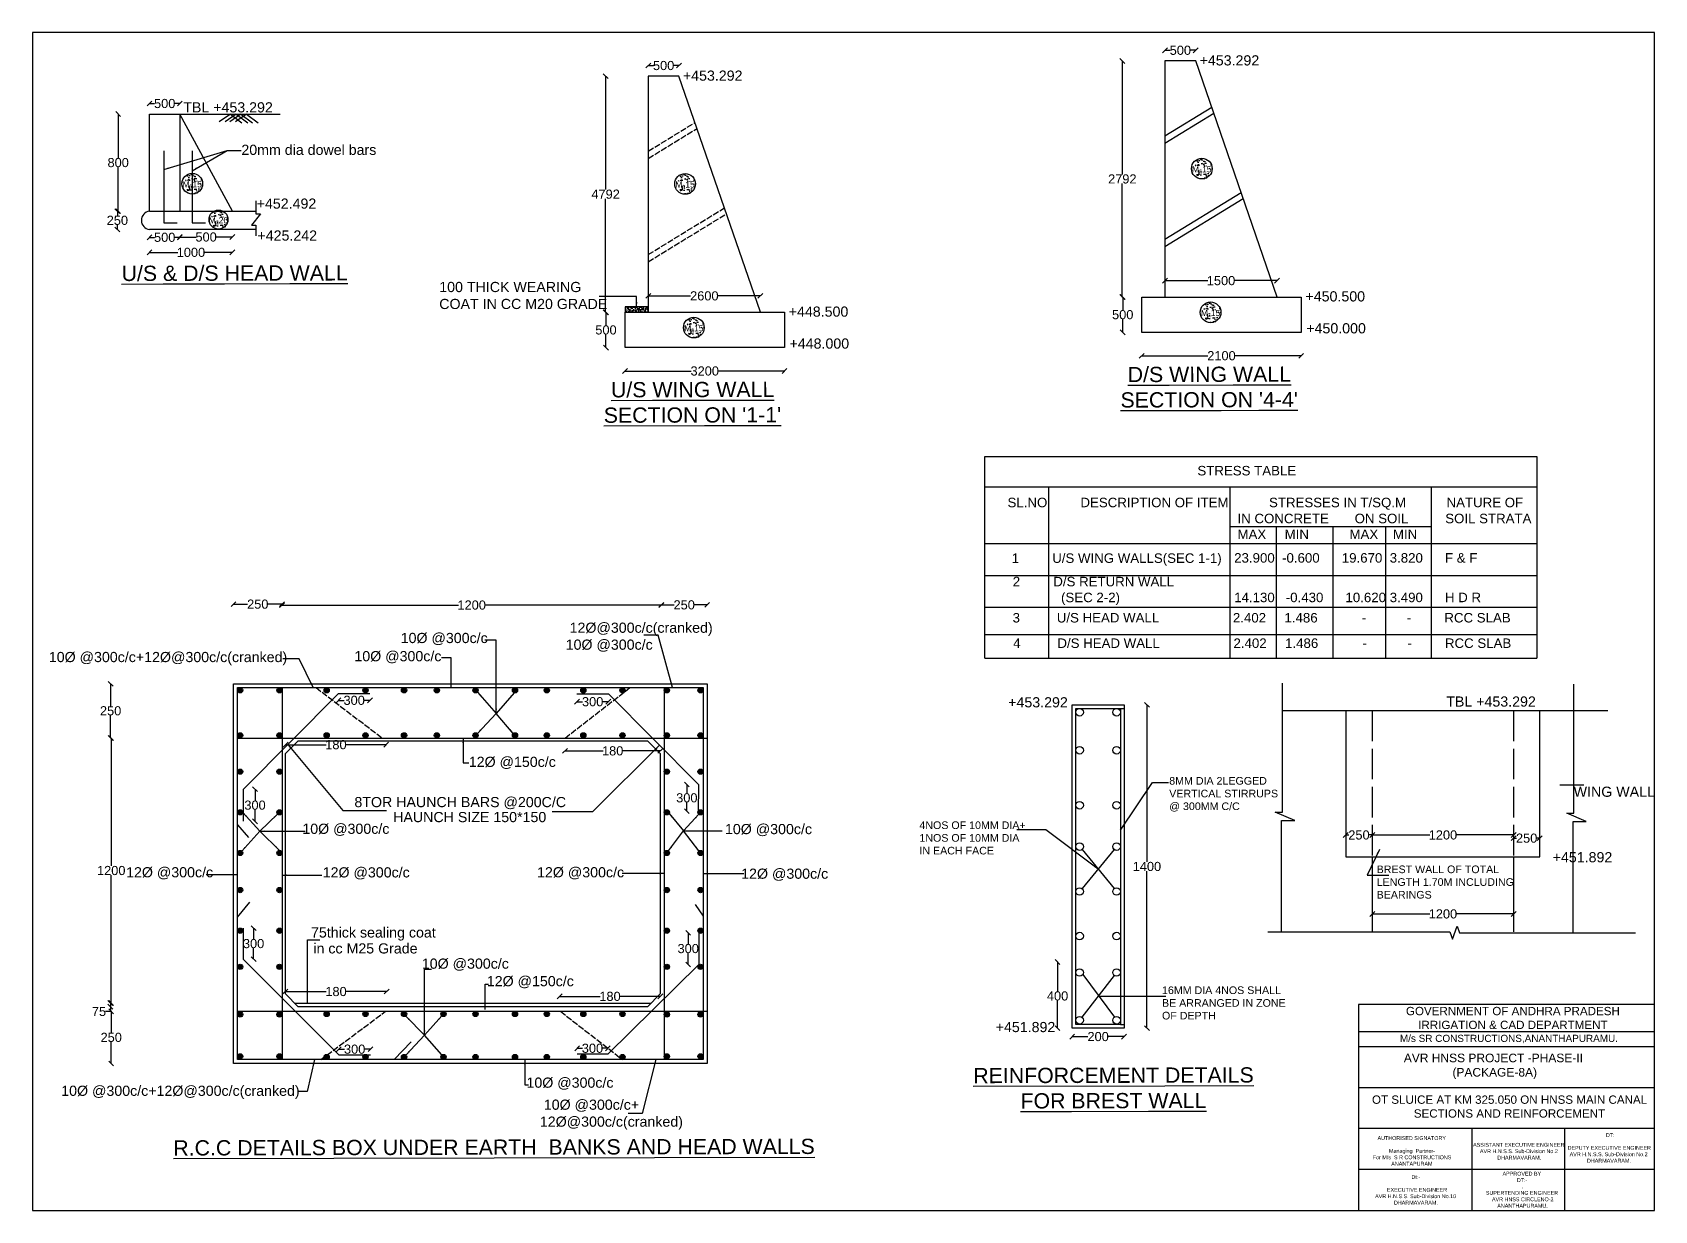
# Model space of a CAD drawing. Header units: millimetres. Extents: x 5124 to 6568637, y 2311 to 91879094.
# Drawn here: x 3773691 to 3805606, y 45930938 to 45954112 of the extents above; entities that cross this region are included whole.
import ezdxf

# ---------------------------------------------------------------- set-up
doc = ezdxf.new("R2010")
doc.units = ezdxf.units.MM
doc.header["$MEASUREMENT"] = 0
doc.linetypes.add('ACAD_ISO02W100', pattern=[15, 12, -3])
for name, color, linetype in [('DIMENSION', 7, 'Continuous'), ('DRAWING', 7, 'Continuous'), ('TEXT', 7, 'Continuous')]:
    doc.layers.add(name, color=color, linetype=linetype)
doc.styles.get("Standard").update_dxf_attribs({"font": 'arial.ttf', "height": 180})
doc.dimstyles.get("Standard").update_dxf_attribs({"dimtxt": 200, "dimasz": 110, "dimexe": 0.18, "dimexo": 0.0625, "dimgap": 0.09, "dimtad": 0, "dimtih": 1, "dimtoh": 1, "dimdec": 0, "dimzin": 0, "dimdsep": 46, "dimtxsty": 'Standard', "dimblk": 'OBLIQUE', "dimcen": 0.09, "dimse1": 1, "dimse2": 1, "dimadec": 0, "dimazin": 0, "dimtfac": 1, "dimtdec": 0, "dimtofl": 0, "dimtmove": 0, "dimatfit": 3, "dimfxl": 1, "dimtolj": 1, "dimtzin": 0, "dimarcsym": 0})
pattern_1 = [(50, (0, 0), (179.31504565, -15.68803375), [18.75, -206.25]), (355, (0, 0), (-34.6878334, 188.0480334), [15, -165]), (100.4514, (14.94, -1.3), (144.6273454, 172.3598855), [15.9350475, -175.285528]), (46.1842, (0, 50), (266.8102622, -41.3797536), [28.125, -309.375]), (96.6356, (22.23, 46.55), (233.6656764, 243.5294677), [23.902572, -262.92825]), (351.1842, (0, 50), (233.6654863, 243.5296502), [22.5, -247.5]), (21, (25, 37.5), (149.22676303, -100.65472267), [18.75, -206.25]), (326, (25, 37.5), (60.828833, 181.28751126), [15, -165]), (71.4514, (37.44, 29.11), (210.05565715, 80.6326242), [15.9350475, -175.285528]), (37.5, (0, 0), (3.03996383, 83.22346346), [0, -163, 0, -167.5, 0, -165.625]), (7.5, (0, 0), (65.76738436, 98.60292797), [0, -95.5, 0, -159.25, 0, -63.125]), (327.5, (-55.75, 0), (133.45560904, -5.63871793), [0, -62.5, 0, -195, 0, -258.75]), (317.5, (-80.75, 0), (145.79654234, 25.02624558), [0, -81.25, 0, -129.5, 0, -183.75])]
pattern_2 = [(50, (515.84, -706), (179.31504565, -15.68803375), [18.75, -206.25]), (355, (515.84, -706), (-34.6878334, 188.0480334), [15, -165]), (100.4514, (530.79, -707.3), (144.6273454, 172.3598855), [15.9350475, -175.285528]), (46.1842, (515.84, -656), (266.8102622, -41.3797536), [28.125, -309.375]), (96.6356, (538.08, -659.45), (233.6656764, 243.5294677), [23.902572, -262.92825]), (351.1842, (515.84, -656), (233.6654863, 243.5296502), [22.5, -247.5]), (21, (540.84, -668.5), (149.22676303, -100.65472267), [18.75, -206.25]), (326, (540.84, -668.5), (60.828833, 181.28751126), [15, -165]), (71.4514, (553.28, -676.89), (210.05565715, 80.6326242), [15.9350475, -175.285528]), (37.5, (515.845, -706), (3.03996383, 83.22346346), [0, -163, 0, -167.5, 0, -165.625]), (7.5, (515.845, -706), (65.76738436, 98.60292797), [0, -95.5, 0, -159.25, 0, -63.125]), (327.5, (460.095, -706), (133.45560904, -5.63871793), [0, -62.5, 0, -195, 0, -258.75]), (317.5, (435.1, -706), (145.79654234, 25.02624558), [0, -81.25, 0, -129.5, 0, -183.75])]
pattern_3 = [(50, (9696.34, -4), (179.31504565, -15.68803375), [18.75, -206.25]), (355, (9696.34, -4), (-34.6878334, 188.0480334), [15, -165]), (100.4514, (9711.29, -5.3), (144.6273454, 172.3598855), [15.9350475, -175.285528]), (46.1842, (9696.34, 46), (266.8102622, -41.3797536), [28.125, -309.375]), (96.6356, (9718.58, 42.55), (233.6656764, 243.5294677), [23.902572, -262.92825]), (351.1842, (9696.34, 46), (233.6654863, 243.5296502), [22.5, -247.5]), (21, (9721.34, 33.5), (149.22676303, -100.65472267), [18.75, -206.25]), (326, (9721.34, 33.5), (60.828833, 181.28751126), [15, -165]), (71.4514, (9733.78, 25.11), (210.05565715, 80.6326242), [15.9350475, -175.285528]), (37.5, (9696.345, -4), (3.03996383, 83.22346346), [0, -163, 0, -167.5, 0, -165.625]), (7.5, (9696.345, -4), (65.76738436, 98.60292797), [0, -95.5, 0, -159.25, 0, -63.125]), (327.5, (9640.595, -4), (133.45560904, -5.63871793), [0, -62.5, 0, -195, 0, -258.75]), (317.5, (9615.6, -4), (145.79654234, 25.02624558), [0, -81.25, 0, -129.5, 0, -183.75])]
pattern_4 = [(50, (9868.34, -2830.5), (179.31504565, -15.68803375), [18.75, -206.25]), (355, (9868.34, -2830.5), (-34.6878334, 188.0480334), [15, -165]), (100.4514, (9883.29, -2831.8), (144.6273454, 172.3598855), [15.9350475, -175.285528]), (46.1842, (9868.34, -2780.5), (266.8102622, -41.3797536), [28.125, -309.375]), (96.6356, (9890.58, -2783.95), (233.6656764, 243.5294677), [23.902572, -262.92825]), (351.1842, (9868.34, -2780.5), (233.6654863, 243.5296502), [22.5, -247.5]), (21, (9893.34, -2793), (149.22676303, -100.65472267), [18.75, -206.25]), (326, (9893.34, -2793), (60.828833, 181.28751126), [15, -165]), (71.4514, (9905.78, -2801.39), (210.05565715, 80.6326242), [15.9350475, -175.285528]), (37.5, (9868.345, -2830.5), (3.03996383, 83.22346346), [0, -163, 0, -167.5, 0, -165.625]), (7.5, (9868.345, -2830.5), (65.76738436, 98.60292797), [0, -95.5, 0, -159.25, 0, -63.125]), (327.5, (9812.595, -2830.5), (133.45560904, -5.63871793), [0, -62.5, 0, -195, 0, -258.75]), (317.5, (9787.6, -2830.5), (145.79654234, 25.02624558), [0, -81.25, 0, -129.5, 0, -183.75])]
pattern_5 = [(50, (19862.84, 296), (179.31504565, -15.68803375), [18.75, -206.25]), (355, (19862.84, 296), (-34.6878334, 188.0480334), [15, -165]), (100.4514, (19877.79, 294.7), (144.6273454, 172.3598855), [15.9350475, -175.285528]), (46.1842, (19862.84, 346), (266.8102622, -41.3797536), [28.125, -309.375]), (96.6356, (19885.08, 342.55), (233.6656764, 243.5294677), [23.902572, -262.92825]), (351.1842, (19862.84, 346), (233.6654863, 243.5296502), [22.5, -247.5]), (21, (19887.84, 333.5), (149.22676303, -100.65472267), [18.75, -206.25]), (326, (19887.84, 333.5), (60.828833, 181.28751126), [15, -165]), (71.4514, (19900.28, 325.11), (210.05565715, 80.6326242), [15.9350475, -175.285528]), (37.5, (19862.845, 296), (3.03996383, 83.22346346), [0, -163, 0, -167.5, 0, -165.625]), (7.5, (19862.845, 296), (65.76738436, 98.60292797), [0, -95.5, 0, -159.25, 0, -63.125]), (327.5, (19807.095, 296), (133.45560904, -5.63871793), [0, -62.5, 0, -195, 0, -258.75]), (317.5, (19782.1, 296), (145.79654234, 25.02624558), [0, -81.25, 0, -129.5, 0, -183.75])]
pattern_6 = [(50, (20034.84, -2530.5), (179.31504565, -15.68803375), [18.75, -206.25]), (355, (20034.84, -2530.5), (-34.6878334, 188.0480334), [15, -165]), (100.4514, (20049.79, -2531.8), (144.6273454, 172.3598855), [15.9350475, -175.285528]), (46.1842, (20034.84, -2480.5), (266.8102622, -41.3797536), [28.125, -309.375]), (96.6356, (20057.08, -2483.95), (233.6656764, 243.5294677), [23.902572, -262.92825]), (351.1842, (20034.84, -2480.5), (233.6654863, 243.5296502), [22.5, -247.5]), (21, (20059.84, -2493), (149.22676303, -100.65472267), [18.75, -206.25]), (326, (20059.84, -2493), (60.828833, 181.28751126), [15, -165]), (71.4514, (20072.28, -2501.39), (210.05565715, 80.6326242), [15.9350475, -175.285528]), (37.5, (20034.845, -2530.5), (3.03996383, 83.22346346), [0, -163, 0, -167.5, 0, -165.625]), (7.5, (20034.845, -2530.5), (65.76738436, 98.60292797), [0, -95.5, 0, -159.25, 0, -63.125]), (327.5, (19979.095, -2530.5), (133.45560904, -5.63871793), [0, -62.5, 0, -195, 0, -258.75]), (317.5, (19954.1, -2530.5), (145.79654234, 25.02624558), [0, -81.25, 0, -129.5, 0, -183.75])]

msp = doc.modelspace()

# ---------------------------------------------------------------- texts
at = {"layer": 'DRAWING', "color": 0, "linetype": 'Continuous', "char_height": 200, "width": 4693.622, "attachment_point": 1}
for s, insert in [(' 12Ø@300c/c(cranked) \\P10Ø @300c/c ', (3784182.2, 45942503.5)), ('10Ø @300c/c+12Ø@300c/c(cranked)  ', (3774013.5, 45941926.7)), ('10Ø @300c/c+12Ø@300c/c(cranked)  ', (3774257.7, 45933394.5)), (' 10Ø @300c/c+\\P12Ø@300c/c(cranked) \\P ', (3783674.7, 45933121))]:
    msp.add_mtext(s, dxfattribs=dict(at, insert=insert))
at = {"layer": 'TEXT'}
for s, height, p in [(' +453.292', 200, (3796576.8, 45953463.3)), (' +453.292', 200, (3786410.3, 45953163.3)), ('TBL +453.292', 200, (3776657.6, 45952539.3)), ('20mm dia dowel bars', 200, (3777801.8, 45951703.8)), (' M-15', 120, (3796460.1, 45951360.7)), (' M-15', 120, (3776597.2, 45951064.7)), (' M-15', 120, (3786293.6, 45951060.7)), (' +452.492', 200, (3778024.8, 45950645.8)), (' M-20', 120, (3777113.1, 45950358.7)), (' +425.242', 200, (3778040.5, 45950017.6)), (' +450.500', 200, (3798659.5, 45948821.3)), (' +448.500', 200, (3788493, 45948521.3)), (' M-15', 120, (3796632.1, 45948534.2)), (' M-15', 120, (3786465.6, 45948234.2)), (' +450.000', 200, (3798675.2, 45948193.1)), (' +448.000', 200, (3788508.7, 45947893.1)), ('10Ø @300c/c ', 200, (3780936, 45942101.2)), ('10Ø @300c/c ', 200, (3780025.3, 45941743.5)), (' +453.292', 200, (3792811, 45940836.1)), (' TBL +453.292', 200, (3801429, 45940851.1)), ('12Ø @150c/c ', 200, (3782276.3, 45939665)), ('8TOR HAUNCH BARS @200C/C', 200, (3780025.5, 45938873.5)), ('WING WALL', 200, (3804014, 45939077.1)), (' HAUNCH SIZE 150*150', 200, (3780710.7, 45938578.6)), ('10Ø @300c/c ', 200, (3779001.3, 45938348.5)), ('10Ø @300c/c ', 200, (3787316.3, 45938342.5)), (' +451.892', 200, (3803523.5, 45937788.6)), ('12Ø @300c/c ', 200, (3775533.8, 45937493)), ('12Ø @300c/c ', 200, (3779401.8, 45937491)), ('12Ø @300c/c ', 200, (3783619.3, 45937493)), ('12Ø @300c/c ', 200, (3787635.3, 45937465)), ('75thick sealing coat', 200, (3779171.9, 45936309)), ('in cc M25 Grade', 200, (3779218.4, 45935995.3)), ('10Ø @300c/c ', 200, (3781352.3, 45935695.5)), ('12Ø @150c/c ', 200, (3782630.8, 45935351)), (' +451.892', 200, (3792565, 45934448.1)), ('10Ø @300c/c ', 200, (3783410.8, 45933354.5))]:
    msp.add_text(s, height=height, dxfattribs=at).set_placement(p)
at = {"layer": 'TEXT', "linetype": 'Continuous'}
for s, height, p in [('STRESS TABLE', 186.74, (3796611.5, 45945399.1)), (' SL.NO         DESCRIPTION OF ITEM           STRESSES IN T/SQ.M           NATURE OF ', 186.74, (3792802.9, 45944773.3)), ('                                                            IN CONCRETE       ON SOIL          SOIL STRATA', 186.7402, (3793052, 45944458.7)), ('                                                            MAX     MIN           MAX    MIN', 186.74, (3793052, 45944147.5)), ('1         U/S WING WALLS(SEC 1-1)', 186.74, (3792957.9, 45943678.8)), ('                                                            23.900  -0.600      19.670  3.820      F & F', 186.7402, (3792986.3, 45943683.5)), ('2         D/S RETURN WALL  ', 186.74, (3792978.7, 45943217.5)), ('             (SEC 2-2)                               14.130   -0.430      10.620 3.490      H D R', 186.74, (3792986.3, 45942905.5)), ('3          U/S HEAD WALL                    2.402     1.486            -           -         RCC SLAB', 186.7402, (3792975.4, 45942506)), ('4          D/S HEAD WALL                    2.402     1.486            -           -         RCC SLAB', 186.7402, (3792987.1, 45942005.4))]:
    msp.add_text(s, height=height, dxfattribs=at).set_placement(p)
at = {"layer": 'TEXT'}
msp.add_text('%%UR.C.C DETAILS BOX UNDER EARTH  BANKS AND HEAD WALLS', height=300, rotation=0.1412, dxfattribs=at).set_placement((3776462.9, 45932020.4))
at = {"layer": 'TEXT', "char_height": 300, "attachment_point": 1, "rotation": 0.1412}
for s, insert, width in [('\\pi358.57;{\\LU/S & D/S HEAD WALL }', (3775086, 45949522.1), 5117.476), ("\\pi616.25;{\\LD/S WING WALL \\P\\pi473.51;SECTION ON '4-4'\\P\\pi2082.9;  }", (3794623, 45947532.5), 4398.658), ("\\pi616.55;{\\LU/S WING WALL \\P\\pi473.51;SECTION ON '1-1'\\P\\pi2082.9;  }", (3784456.5, 45947232.5), 4398.658), ('\\pi159.77;{\\LREINFORCEMENT DETAILS \\P\\pi1088.3;FOR BREST WALL}', (3792041.2, 45933742.8), 5783.389)]:
    msp.add_mtext(s, dxfattribs=dict(at, insert=insert, width=width))
at = {"layer": 'TEXT', "attachment_point": 1}
for s, insert, char_height, width in [('100 THICK WEARING \\PCOAT IN CC M20 GRADE', (3781695.2, 45949205.3), 200, 4398.658), ('\\pi1075.1;M/s SR CONSTRUCTIONS,ANANTHAPURAMU.', (3799519.8, 45934395.9), 140, 6410.677), ('\\pi1559.3;AVR HNSS PROJECT -PHASE-II\\P\\pi2450.7; (PACKAGE-8A)\\P\\pi3278.8; ', (3799112.6, 45934024.9), 168.856, 6623.15), ('\\pi507.74;OT SLUICE AT KM 325.050 ON HNSS MAIN CANAL \\P\\pi1330.2;SECTIONS AND REINFORCEMENT', (3799538.5, 45933201.8), 163.332, 6410.677), ('\\pi1227.3;AUTHORISED SIGNATORY\\P\\pi1899.6;\\P\\pi1452.6;Managing  Partner-\\P\\pi1134.2;For M/s  S R CONSTRUCTIONS\\P\\pi1498.2;ANANTAPURAM', (3798927.7, 45932401.9), 75.691, 3799.148), ('\\pi1789.7;  DT: \\P\\pi1899.6;\\P\\pi1065.9; DEPUTY EXECUTIVE ENGINEER\\P\\pi1135.5;AVR H.N.S.S. Sub-Division No.2\\P\\pi1476.4;DHARMAVARAM.', (3802799.9, 45932462), 75.691, 3799.148), ('\\pi1899.6;\\P\\P\\pi1001.3;ASSISTANT EXECUTIVE ENGINEER\\P\\pi1135.5;AVR H.N.S.S. Sub-Division No.2\\P\\pi1476.4;DHARMAVARAM.', (3801033.7, 45932522.2), 75.691, 3799.148), ('\\pi1521;APPROVED BY\\P\\pi1802.5;DT:-  \\P\\pi1894.3;.  \\P\\pi1191.7;SUPERTENDING ENGINEER                \\P\\pi1282.5; AVR HNSS CIRCLENO-2\\P\\pi0;^I^I^I^I       ANANTHAPURAMU.', (3801094.8, 45931701.9), 75.691, 3799.148), ('\\pi1820.1;Dt:- \\P\\pi1899.6;\\P\\pi1280.4;  EXECUTIVE ENGINEER\\P\\pi1105.8;AVR H.N.S.S. Sub-Division No.10\\P\\pi1476.4;DHARMAVARAM.', (3799002.2, 45931636.5), 75.691, 3799.148)]:
    msp.add_mtext(s, dxfattribs=dict(at, insert=insert, char_height=char_height, width=width))
at = {"layer": 'TEXT', "color": 0, "linetype": 'Continuous', "char_height": 150, "attachment_point": 1}
for s, insert, width in [('8MM DIA 2LEGGED VERTICAL STIRRUPS @ 300MM C/C', (3796056.7, 45939466.5), 2200.681), ('4NOS OF 10MM DIA+\\P1NOS OF 10MM DIA\\PIN EACH FACE', (3791142, 45938593.7), 2996.565), ('BREST WALL OF TOTAL LENGTH 1.70M INCLUDING BEARINGS', (3800137.9, 45937725.5), 3303.035), ('16MM DIA 4NOS SHALL BE ARRANGED IN ZONE OF DEPTH', (3795914.9, 45935347.5), 2668.758)]:
    msp.add_mtext(s, dxfattribs=dict(at, insert=insert, width=width))
at = {"layer": 'TEXT', "color": 7, "insert": (3802818.5, 45934725.4), "char_height": 163.332, "width": 6407.227, "attachment_point": 5}
msp.add_mtext('GOVERNMENT OF ANDHRA PRADESH\\PIRRIGATION & CAD DEPARTMENT', dxfattribs=at)

# ---------------------------------------------------------------- blocks, each defined once
blk = doc.blocks.new('_Oblique')
at = {"color": 0, "linetype": 'ByBlock', "lineweight": -2}
blk.add_line((-0.5, -0.5), (0.5, 0.5), dxfattribs=at)
blk = doc.blocks.new('*D82')
at = {"layer": 'Defpoints', "color": 0, "linetype": 'Continuous', "transparency": 16777216}
for p in [(3775994, 45952508), (3776592, 45952714), (3776592, 45952508)]:
    blk.add_point(p, dxfattribs=at)
at = {"layer": 'TEXT', "color": 0, "linetype": 'Continuous', "lineweight": -2, "transparency": 16777216}
for p, q in [((3775994, 45952714), (3776094, 45952714)), ((3776592, 45952714), (3776491, 45952714))]:
    blk.add_line(p, q, dxfattribs=at)
at = {"layer": 'TEXT', "color": 0, "linetype": 'Continuous', "lineweight": -2, "transparency": 16777216, "xscale": 95, "yscale": 95, "zscale": 95, "rotation": 180}
blk.add_blockref('_Oblique', (3775994, 45952714), dxfattribs=at)
at = {"layer": 'TEXT', "color": 0, "linetype": 'Continuous', "lineweight": -2, "transparency": 16777216, "xscale": 95, "yscale": 95, "zscale": 95}
blk.add_blockref('_Oblique', (3776592, 45952714), dxfattribs=at)
at = {"layer": 'TEXT', "color": 0, "linetype": 'Continuous', "transparency": 16777216, "insert": (3776293, 45952714), "char_height": 180, "attachment_point": 5}
blk.add_mtext('\\A1;500', dxfattribs=at)
blk = doc.blocks.new('*D83')
at = {"layer": 'Defpoints', "color": 0, "linetype": 'Continuous', "transparency": 16777216}
for p in [(3775994, 45952508), (3775378, 45950596), (3775994, 45950596)]:
    blk.add_point(p, dxfattribs=at)
at = {"layer": 'TEXT', "color": 0, "linetype": 'Continuous', "lineweight": -2, "transparency": 16777216}
for p, q in [((3775378, 45952508), (3775378, 45951644)), ((3775378, 45950596), (3775378, 45951460))]:
    blk.add_line(p, q, dxfattribs=at)
at = {"layer": 'TEXT', "color": 0, "linetype": 'Continuous', "lineweight": -2, "transparency": 16777216, "xscale": 95, "yscale": 95, "zscale": 95}
for p, rotation in [((3775378, 45952508), 90), ((3775378, 45950596), 270)]:
    blk.add_blockref('_Oblique', p, dxfattribs=dict(at, rotation=rotation))
at = {"layer": 'TEXT', "color": 0, "linetype": 'Continuous', "transparency": 16777216, "insert": (3775378, 45951552), "char_height": 180, "attachment_point": 5}
blk.add_mtext('\\A1;800', dxfattribs=at)
blk = doc.blocks.new('*D84')
at = {"layer": 'Defpoints', "color": 0, "linetype": 'Continuous', "transparency": 16777216}
for p in [(3775994, 45950596), (3775362, 45950236), (3775994, 45950236)]:
    blk.add_point(p, dxfattribs=at)
at = {"layer": 'TEXT', "color": 0, "linetype": 'Continuous', "lineweight": -2, "transparency": 16777216}
for p, q in [((3775362, 45950596), (3775362, 45950508)), ((3775362, 45950236), (3775362, 45950324))]:
    blk.add_line(p, q, dxfattribs=at)
at = {"layer": 'TEXT', "color": 0, "linetype": 'Continuous', "lineweight": -2, "transparency": 16777216, "xscale": 95, "yscale": 95, "zscale": 95}
for p, rotation in [((3775362, 45950596), 90), ((3775362, 45950236), 270)]:
    blk.add_blockref('_Oblique', p, dxfattribs=dict(at, rotation=rotation))
at = {"layer": 'TEXT', "color": 0, "linetype": 'Continuous', "transparency": 16777216, "insert": (3775362, 45950416), "char_height": 180, "attachment_point": 5}
blk.add_mtext('\\A1;250', dxfattribs=at)
blk = doc.blocks.new('*D85')
at = {"layer": 'Defpoints', "color": 0, "linetype": 'Continuous', "transparency": 16777216}
for p in [(3775994, 45950596), (3776592, 45950596), (3776592, 45950082)]:
    blk.add_point(p, dxfattribs=at)
at = {"layer": 'TEXT', "color": 0, "linetype": 'Continuous', "lineweight": -2, "transparency": 16777216}
for p, q in [((3775994, 45950082), (3776094, 45950082)), ((3776592, 45950082), (3776491, 45950082))]:
    blk.add_line(p, q, dxfattribs=at)
at = {"layer": 'TEXT', "color": 0, "linetype": 'Continuous', "lineweight": -2, "transparency": 16777216, "xscale": 95, "yscale": 95, "zscale": 95, "rotation": 180}
blk.add_blockref('_Oblique', (3775994, 45950082), dxfattribs=at)
at = {"layer": 'TEXT', "color": 0, "linetype": 'Continuous', "lineweight": -2, "transparency": 16777216, "xscale": 95, "yscale": 95, "zscale": 95}
blk.add_blockref('_Oblique', (3776592, 45950082), dxfattribs=at)
at = {"layer": 'TEXT', "color": 0, "linetype": 'Continuous', "transparency": 16777216, "insert": (3776293, 45950082), "char_height": 180, "attachment_point": 5}
blk.add_mtext('\\A1;500', dxfattribs=at)
blk = doc.blocks.new('*D86')
at = {"layer": 'Defpoints', "color": 0, "linetype": 'Continuous', "transparency": 16777216}
for p in [(3776592, 45950596), (3777624, 45950596), (3777624, 45950088)]:
    blk.add_point(p, dxfattribs=at)
at = {"layer": 'TEXT', "color": 0, "linetype": 'Continuous', "lineweight": -2, "transparency": 16777216}
for p, q in [((3776592, 45950088), (3776910, 45950088)), ((3777624, 45950088), (3777307, 45950088))]:
    blk.add_line(p, q, dxfattribs=at)
at = {"layer": 'TEXT', "color": 0, "linetype": 'Continuous', "lineweight": -2, "transparency": 16777216, "xscale": 95, "yscale": 95, "zscale": 95, "rotation": 180}
blk.add_blockref('_Oblique', (3776592, 45950088), dxfattribs=at)
at = {"layer": 'TEXT', "color": 0, "linetype": 'Continuous', "lineweight": -2, "transparency": 16777216, "xscale": 95, "yscale": 95, "zscale": 95}
blk.add_blockref('_Oblique', (3777624, 45950088), dxfattribs=at)
at = {"layer": 'TEXT', "color": 0, "linetype": 'Continuous', "transparency": 16777216, "insert": (3777108, 45950088), "char_height": 180, "attachment_point": 5}
blk.add_mtext('\\A1;500', dxfattribs=at)
blk = doc.blocks.new('*D87')
at = {"layer": 'Defpoints', "color": 0, "linetype": 'Continuous', "transparency": 16777216}
for p in [(3775994, 45950596), (3777624, 45950596), (3777624, 45949786)]:
    blk.add_point(p, dxfattribs=at)
at = {"layer": 'TEXT', "color": 0, "linetype": 'Continuous', "lineweight": -2, "transparency": 16777216}
for p, q in [((3775994, 45949786), (3776549, 45949786)), ((3777624, 45949786), (3777069, 45949786))]:
    blk.add_line(p, q, dxfattribs=at)
at = {"layer": 'TEXT', "color": 0, "linetype": 'Continuous', "lineweight": -2, "transparency": 16777216, "xscale": 95, "yscale": 95, "zscale": 95, "rotation": 180}
blk.add_blockref('_Oblique', (3775994, 45949786), dxfattribs=at)
at = {"layer": 'TEXT', "color": 0, "linetype": 'Continuous', "lineweight": -2, "transparency": 16777216, "xscale": 95, "yscale": 95, "zscale": 95}
blk.add_blockref('_Oblique', (3777624, 45949786), dxfattribs=at)
at = {"layer": 'TEXT', "color": 0, "linetype": 'Continuous', "transparency": 16777216, "insert": (3776809, 45949786), "char_height": 180, "attachment_point": 5}
blk.add_mtext('\\A1;1000', dxfattribs=at)
blk = doc.blocks.new('*D88')
at = {"layer": 'Defpoints', "color": 0, "linetype": 'Continuous', "transparency": 16777216}
for p in [(3786412, 45953461), (3785807, 45953251), (3786412, 45953251)]:
    blk.add_point(p, dxfattribs=at)
at = {"layer": 'DIMENSION', "color": 0, "linetype": 'Continuous', "lineweight": -2, "transparency": 16777216}
for p, q in [((3785807, 45953461), (3785911, 45953461)), ((3786412, 45953461), (3786308, 45953461))]:
    blk.add_line(p, q, dxfattribs=at)
at = {"layer": 'DIMENSION', "color": 0, "linetype": 'Continuous', "lineweight": -2, "transparency": 16777216, "xscale": 95, "yscale": 95, "zscale": 95, "rotation": 180}
blk.add_blockref('_Oblique', (3785807, 45953461), dxfattribs=at)
at = {"layer": 'DIMENSION', "color": 0, "linetype": 'Continuous', "lineweight": -2, "transparency": 16777216, "xscale": 95, "yscale": 95, "zscale": 95}
blk.add_blockref('_Oblique', (3786412, 45953461), dxfattribs=at)
at = {"layer": 'DIMENSION', "color": 0, "linetype": 'Continuous', "transparency": 16777216, "insert": (3786109, 45953461), "char_height": 180, "attachment_point": 5}
blk.add_mtext('\\A1;500', dxfattribs=at)
blk = doc.blocks.new('*D89')
at = {"layer": 'Defpoints', "color": 0, "linetype": 'Continuous', "transparency": 16777216}
for p in [(3785807, 45953251), (3784968, 45948608), (3785807, 45948608)]:
    blk.add_point(p, dxfattribs=at)
at = {"layer": 'DIMENSION', "color": 0, "linetype": 'Continuous', "lineweight": -2, "transparency": 16777216}
for p, q in [((3784968, 45953251), (3784968, 45951021)), ((3784968, 45948608), (3784968, 45950838))]:
    blk.add_line(p, q, dxfattribs=at)
at = {"layer": 'DIMENSION', "color": 0, "linetype": 'Continuous', "lineweight": -2, "transparency": 16777216, "xscale": 95, "yscale": 95, "zscale": 95}
for p, rotation in [((3784968, 45953251), 90), ((3784968, 45948608), 270)]:
    blk.add_blockref('_Oblique', p, dxfattribs=dict(at, rotation=rotation))
at = {"layer": 'DIMENSION', "color": 0, "linetype": 'Continuous', "transparency": 16777216, "insert": (3784968, 45950930), "char_height": 180, "attachment_point": 5}
blk.add_mtext('\\A1;4792', dxfattribs=at)
blk = doc.blocks.new('*D90')
at = {"layer": 'Defpoints', "color": 0, "linetype": 'Continuous', "transparency": 16777216}
for p in [(3785350, 45948608), (3784975, 45947912), (3785350, 45947912)]:
    blk.add_point(p, dxfattribs=at)
at = {"layer": 'DIMENSION', "color": 0, "linetype": 'Continuous', "lineweight": -2, "transparency": 16777216}
for p, q in [((3784975, 45948608), (3784975, 45948352)), ((3784975, 45947912), (3784975, 45948168))]:
    blk.add_line(p, q, dxfattribs=at)
at = {"layer": 'DIMENSION', "color": 0, "linetype": 'Continuous', "lineweight": -2, "transparency": 16777216, "xscale": 95, "yscale": 95, "zscale": 95}
for p, rotation in [((3784975, 45948608), 90), ((3784975, 45947912), 270)]:
    blk.add_blockref('_Oblique', p, dxfattribs=dict(at, rotation=rotation))
at = {"layer": 'DIMENSION', "color": 0, "linetype": 'Continuous', "transparency": 16777216, "insert": (3784975, 45948260), "char_height": 180, "attachment_point": 5}
blk.add_mtext('\\A1;500', dxfattribs=at)
blk = doc.blocks.new('*D91')
at = {"layer": 'Defpoints', "color": 0, "linetype": 'Continuous', "transparency": 16777216}
for p in [(3788012, 45948930), (3785807, 45948608), (3788012, 45948608)]:
    blk.add_point(p, dxfattribs=at)
at = {"layer": 'DIMENSION', "color": 0, "linetype": 'Continuous', "lineweight": -2, "transparency": 16777216}
for p, q in [((3785807, 45948930), (3786639, 45948930)), ((3788012, 45948930), (3787180, 45948930))]:
    blk.add_line(p, q, dxfattribs=at)
at = {"layer": 'DIMENSION', "color": 0, "linetype": 'Continuous', "lineweight": -2, "transparency": 16777216, "xscale": 95, "yscale": 95, "zscale": 95, "rotation": 180}
blk.add_blockref('_Oblique', (3785807, 45948930), dxfattribs=at)
at = {"layer": 'DIMENSION', "color": 0, "linetype": 'Continuous', "lineweight": -2, "transparency": 16777216, "xscale": 95, "yscale": 95, "zscale": 95}
blk.add_blockref('_Oblique', (3788012, 45948930), dxfattribs=at)
at = {"layer": 'DIMENSION', "color": 0, "linetype": 'Continuous', "transparency": 16777216, "insert": (3786910, 45948930), "char_height": 180, "attachment_point": 5}
blk.add_mtext('\\A1;2600', dxfattribs=at)
blk = doc.blocks.new('*D92')
at = {"layer": 'Defpoints', "color": 0, "linetype": 'Continuous', "transparency": 16777216}
for p in [(3785349.5, 45947912), (3788486.5, 45947912), (3788486.5, 45947452.5)]:
    blk.add_point(p, dxfattribs=at)
at = {"layer": 'DIMENSION', "color": 0, "linetype": 'Continuous', "lineweight": -2, "transparency": 16777216}
for p, q in [((3785349.5, 45947452.5), (3786649.50618, 45947452.5)), ((3788486.5, 45947452.5), (3787186.49382, 45947452.5))]:
    blk.add_line(p, q, dxfattribs=at)
at = {"layer": 'DIMENSION', "color": 0, "linetype": 'Continuous', "lineweight": -2, "transparency": 16777216, "xscale": 95, "yscale": 95, "zscale": 95, "rotation": 180}
blk.add_blockref('_Oblique', (3785349.5, 45947452.5), dxfattribs=at)
at = {"layer": 'DIMENSION', "color": 0, "linetype": 'Continuous', "lineweight": -2, "transparency": 16777216, "xscale": 95, "yscale": 95, "zscale": 95}
blk.add_blockref('_Oblique', (3788486.5, 45947452.5), dxfattribs=at)
at = {"layer": 'DIMENSION', "color": 0, "linetype": 'Continuous', "transparency": 16777216, "insert": (3786918, 45947452.5), "char_height": 180, "attachment_point": 5}
blk.add_mtext('\\A1;3200', dxfattribs=at)
blk = doc.blocks.new('*D93')
at = {"layer": 'Defpoints', "color": 0, "linetype": 'Continuous', "transparency": 16777216}
for p in [(3796578, 45953761), (3795974, 45953551), (3796578, 45953551)]:
    blk.add_point(p, dxfattribs=at)
at = {"layer": 'DIMENSION', "color": 0, "linetype": 'Continuous', "lineweight": -2, "transparency": 16777216}
for p, q in [((3795974, 45953761), (3796077, 45953761)), ((3796578, 45953761), (3796474, 45953761))]:
    blk.add_line(p, q, dxfattribs=at)
at = {"layer": 'DIMENSION', "color": 0, "linetype": 'Continuous', "lineweight": -2, "transparency": 16777216, "xscale": 95, "yscale": 95, "zscale": 95, "rotation": 180}
blk.add_blockref('_Oblique', (3795974, 45953761), dxfattribs=at)
at = {"layer": 'DIMENSION', "color": 0, "linetype": 'Continuous', "lineweight": -2, "transparency": 16777216, "xscale": 95, "yscale": 95, "zscale": 95}
blk.add_blockref('_Oblique', (3796578, 45953761), dxfattribs=at)
at = {"layer": 'DIMENSION', "color": 0, "linetype": 'Continuous', "transparency": 16777216, "insert": (3796276, 45953761), "char_height": 180, "attachment_point": 5}
blk.add_mtext('\\A1;500', dxfattribs=at)
blk = doc.blocks.new('*D94')
at = {"layer": 'Defpoints', "color": 0, "linetype": 'Continuous', "transparency": 16777216}
for p in [(3795974, 45953551), (3795134, 45948908), (3795974, 45948908)]:
    blk.add_point(p, dxfattribs=at)
at = {"layer": 'DIMENSION', "color": 0, "linetype": 'Continuous', "lineweight": -2, "transparency": 16777216}
for p, q in [((3795134, 45953551), (3795134, 45951321)), ((3795134, 45948908), (3795134, 45951138))]:
    blk.add_line(p, q, dxfattribs=at)
at = {"layer": 'DIMENSION', "color": 0, "linetype": 'Continuous', "lineweight": -2, "transparency": 16777216, "xscale": 95, "yscale": 95, "zscale": 95}
for p, rotation in [((3795134, 45953551), 90), ((3795134, 45948908), 270)]:
    blk.add_blockref('_Oblique', p, dxfattribs=dict(at, rotation=rotation))
at = {"layer": 'DIMENSION', "color": 0, "linetype": 'Continuous', "transparency": 16777216, "insert": (3795134, 45951230), "char_height": 180, "attachment_point": 5}
blk.add_mtext('\\A1;2792', dxfattribs=at)
blk = doc.blocks.new('*D95')
at = {"layer": 'Defpoints', "color": 0, "linetype": 'Continuous', "transparency": 16777216}
for p in [(3795516, 45948908), (3795142, 45948212), (3795516, 45948212)]:
    blk.add_point(p, dxfattribs=at)
at = {"layer": 'DIMENSION', "color": 0, "linetype": 'Continuous', "lineweight": -2, "transparency": 16777216}
for p, q in [((3795142, 45948908), (3795142, 45948652)), ((3795142, 45948212), (3795142, 45948468))]:
    blk.add_line(p, q, dxfattribs=at)
at = {"layer": 'DIMENSION', "color": 0, "linetype": 'Continuous', "lineweight": -2, "transparency": 16777216, "xscale": 95, "yscale": 95, "zscale": 95}
for p, rotation in [((3795142, 45948908), 90), ((3795142, 45948212), 270)]:
    blk.add_blockref('_Oblique', p, dxfattribs=dict(at, rotation=rotation))
at = {"layer": 'DIMENSION', "color": 0, "linetype": 'Continuous', "transparency": 16777216, "insert": (3795142, 45948560), "char_height": 180, "attachment_point": 5}
blk.add_mtext('\\A1;500', dxfattribs=at)
blk = doc.blocks.new('*D96')
at = {"layer": 'Defpoints', "color": 0, "linetype": 'Continuous', "transparency": 16777216}
for p in [(3798178, 45949230), (3795974, 45948908), (3798178, 45948908)]:
    blk.add_point(p, dxfattribs=at)
at = {"layer": 'DIMENSION', "color": 0, "linetype": 'Continuous', "lineweight": -2, "transparency": 16777216}
for p, q in [((3795974, 45949230), (3796816, 45949230)), ((3798178, 45949230), (3797336, 45949230))]:
    blk.add_line(p, q, dxfattribs=at)
at = {"layer": 'DIMENSION', "color": 0, "linetype": 'Continuous', "lineweight": -2, "transparency": 16777216, "xscale": 95, "yscale": 95, "zscale": 95, "rotation": 180}
blk.add_blockref('_Oblique', (3795974, 45949230), dxfattribs=at)
at = {"layer": 'DIMENSION', "color": 0, "linetype": 'Continuous', "lineweight": -2, "transparency": 16777216, "xscale": 95, "yscale": 95, "zscale": 95}
blk.add_blockref('_Oblique', (3798178, 45949230), dxfattribs=at)
at = {"layer": 'DIMENSION', "color": 0, "linetype": 'Continuous', "transparency": 16777216, "insert": (3797076, 45949230), "char_height": 180, "attachment_point": 5}
blk.add_mtext('\\A1;1500', dxfattribs=at)
blk = doc.blocks.new('*D97')
at = {"layer": 'Defpoints', "color": 0, "linetype": 'Continuous', "transparency": 16777216}
for p in [(3795516, 45948212), (3798653, 45948212), (3798653, 45947752.5)]:
    blk.add_point(p, dxfattribs=at)
at = {"layer": 'DIMENSION', "color": 0, "linetype": 'Continuous', "lineweight": -2, "transparency": 16777216}
for p, q in [((3795516, 45947752.5), (3796814.41, 45947752.5)), ((3798653, 45947752.5), (3797354.59, 45947752.5))]:
    blk.add_line(p, q, dxfattribs=at)
at = {"layer": 'DIMENSION', "color": 0, "linetype": 'Continuous', "lineweight": -2, "transparency": 16777216, "xscale": 95, "yscale": 95, "zscale": 95, "rotation": 180}
blk.add_blockref('_Oblique', (3795516, 45947752.5), dxfattribs=at)
at = {"layer": 'DIMENSION', "color": 0, "linetype": 'Continuous', "lineweight": -2, "transparency": 16777216, "xscale": 95, "yscale": 95, "zscale": 95}
blk.add_blockref('_Oblique', (3798653, 45947752.5), dxfattribs=at)
at = {"layer": 'DIMENSION', "color": 0, "linetype": 'Continuous', "transparency": 16777216, "insert": (3797084.5, 45947752.5), "char_height": 180, "attachment_point": 5}
blk.add_mtext('\\A1;2100', dxfattribs=at)
blk = doc.blocks.new('*D99')
at = {"layer": 'Defpoints', "color": 0, "linetype": 'Continuous', "transparency": 16777216}
for p in [(3778602, 45942866), (3777646, 45941301), (3778602, 45941224)]:
    blk.add_point(p, dxfattribs=at)
at = {"layer": 'DIMENSION', "color": 0, "linetype": 'Continuous', "lineweight": -2, "transparency": 16777216}
for p, q in [((3777646, 45942866), (3777924, 45942866)), ((3778602, 45942866), (3778325, 45942866))]:
    blk.add_line(p, q, dxfattribs=at)
at = {"layer": 'DIMENSION', "color": 0, "linetype": 'Continuous', "lineweight": -2, "transparency": 16777216, "xscale": 95, "yscale": 95, "zscale": 95, "rotation": 180}
blk.add_blockref('_Oblique', (3777646, 45942866), dxfattribs=at)
at = {"layer": 'DIMENSION', "color": 0, "linetype": 'Continuous', "lineweight": -2, "transparency": 16777216, "xscale": 95, "yscale": 95, "zscale": 95}
blk.add_blockref('_Oblique', (3778602, 45942866), dxfattribs=at)
at = {"layer": 'DIMENSION', "color": 0, "linetype": 'Continuous', "transparency": 16777216, "insert": (3778124, 45942866), "char_height": 180, "attachment_point": 5}
blk.add_mtext('\\A1;250', dxfattribs=at)
blk = doc.blocks.new('*D100')
at = {"layer": 'Defpoints', "color": 0, "linetype": 'Continuous', "transparency": 16777216}
for p in [(3778602, 45942866), (3786063, 45942866), (3786063, 45942848)]:
    blk.add_point(p, dxfattribs=at)
at = {"layer": 'DIMENSION', "color": 0, "linetype": 'Continuous', "lineweight": -2, "transparency": 16777216}
for p, q in [((3778602, 45942848), (3782073, 45942848)), ((3786063, 45942848), (3782593, 45942848))]:
    blk.add_line(p, q, dxfattribs=at)
at = {"layer": 'DIMENSION', "color": 0, "linetype": 'Continuous', "lineweight": -2, "transparency": 16777216, "xscale": 95, "yscale": 95, "zscale": 95, "rotation": 180}
blk.add_blockref('_Oblique', (3778602, 45942848), dxfattribs=at)
at = {"layer": 'DIMENSION', "color": 0, "linetype": 'Continuous', "lineweight": -2, "transparency": 16777216, "xscale": 95, "yscale": 95, "zscale": 95}
blk.add_blockref('_Oblique', (3786063, 45942848), dxfattribs=at)
at = {"layer": 'DIMENSION', "color": 0, "linetype": 'Continuous', "transparency": 16777216, "insert": (3782333, 45942848), "char_height": 180, "attachment_point": 5}
blk.add_mtext('\\A1;1200', dxfattribs=at)
blk = doc.blocks.new('*D101')
at = {"layer": 'Defpoints', "color": 0, "linetype": 'Continuous', "transparency": 16777216}
for p in [(3786063, 45942866), (3786965, 45942852), (3786965, 45941301)]:
    blk.add_point(p, dxfattribs=at)
at = {"layer": 'DIMENSION', "color": 0, "linetype": 'Continuous', "lineweight": -2, "transparency": 16777216}
for p, q in [((3786063, 45942852), (3786314, 45942852)), ((3786965, 45942852), (3786714, 45942852))]:
    blk.add_line(p, q, dxfattribs=at)
at = {"layer": 'DIMENSION', "color": 0, "linetype": 'Continuous', "lineweight": -2, "transparency": 16777216, "xscale": 95, "yscale": 95, "zscale": 95, "rotation": 180}
blk.add_blockref('_Oblique', (3786063, 45942852), dxfattribs=at)
at = {"layer": 'DIMENSION', "color": 0, "linetype": 'Continuous', "lineweight": -2, "transparency": 16777216, "xscale": 95, "yscale": 95, "zscale": 95}
blk.add_blockref('_Oblique', (3786965, 45942852), dxfattribs=at)
at = {"layer": 'DIMENSION', "color": 0, "linetype": 'Continuous', "transparency": 16777216, "insert": (3786514, 45942852), "char_height": 180, "attachment_point": 5}
blk.add_mtext('\\A1;250', dxfattribs=at)
blk = doc.blocks.new('*D102')
at = {"layer": 'Defpoints', "color": 0, "linetype": 'Continuous', "transparency": 16777216}
for p in [(3784404, 45941106), (3784404, 45940947), (3785022, 45941106)]:
    blk.add_point(p, dxfattribs=at)
at = {"layer": 'DIMENSION', "color": 0, "linetype": 'Continuous', "lineweight": -2, "transparency": 16777216}
for p, q in [((3784404, 45940947), (3784514, 45940947)), ((3785022, 45940947), (3784912, 45940947))]:
    blk.add_line(p, q, dxfattribs=at)
at = {"layer": 'DIMENSION', "color": 0, "linetype": 'Continuous', "lineweight": -2, "transparency": 16777216, "xscale": 95, "yscale": 95, "zscale": 95, "rotation": 180}
blk.add_blockref('_Oblique', (3784404, 45940947), dxfattribs=at)
at = {"layer": 'DIMENSION', "color": 0, "linetype": 'Continuous', "lineweight": -2, "transparency": 16777216, "xscale": 95, "yscale": 95, "zscale": 95}
blk.add_blockref('_Oblique', (3785022, 45940947), dxfattribs=at)
at = {"layer": 'DIMENSION', "color": 0, "linetype": 'Continuous', "transparency": 16777216, "insert": (3784713, 45940947), "char_height": 180, "attachment_point": 5}
blk.add_mtext('\\A1;300', dxfattribs=at)
blk = doc.blocks.new('*D103')
at = {"layer": 'Defpoints', "color": 0, "linetype": 'Continuous', "transparency": 16777216}
for p in [(3779711, 45941110), (3780332, 45941110), (3780332, 45940974)]:
    blk.add_point(p, dxfattribs=at)
at = {"layer": 'DIMENSION', "color": 0, "linetype": 'Continuous', "lineweight": -2, "transparency": 16777216}
for p, q in [((3779711, 45940974), (3779823, 45940974)), ((3780332, 45940974), (3780220, 45940974))]:
    blk.add_line(p, q, dxfattribs=at)
at = {"layer": 'DIMENSION', "color": 0, "linetype": 'Continuous', "lineweight": -2, "transparency": 16777216, "xscale": 95, "yscale": 95, "zscale": 95, "rotation": 180}
blk.add_blockref('_Oblique', (3779711, 45940974), dxfattribs=at)
at = {"layer": 'DIMENSION', "color": 0, "linetype": 'Continuous', "lineweight": -2, "transparency": 16777216, "xscale": 95, "yscale": 95, "zscale": 95}
blk.add_blockref('_Oblique', (3780332, 45940974), dxfattribs=at)
at = {"layer": 'DIMENSION', "color": 0, "linetype": 'Continuous', "transparency": 16777216, "insert": (3780021, 45940974), "char_height": 180, "attachment_point": 5}
blk.add_mtext('\\A1;300', dxfattribs=at)
blk = doc.blocks.new('*D104')
at = {"layer": 'Defpoints', "color": 0, "linetype": 'Continuous', "transparency": 16777216}
for p in [(3778672, 45940105), (3780652, 45940105), (3780652, 45940102)]:
    blk.add_point(p, dxfattribs=at)
at = {"layer": 'DIMENSION', "color": 0, "linetype": 'Continuous', "lineweight": -2, "transparency": 16777216}
for p, q in [((3778672, 45940102), (3779472, 45940102)), ((3780652, 45940102), (3779852, 45940102))]:
    blk.add_line(p, q, dxfattribs=at)
at = {"layer": 'DIMENSION', "color": 0, "linetype": 'Continuous', "lineweight": -2, "transparency": 16777216, "xscale": 95, "yscale": 95, "zscale": 95, "rotation": 180}
blk.add_blockref('_Oblique', (3778672, 45940102), dxfattribs=at)
at = {"layer": 'DIMENSION', "color": 0, "linetype": 'Continuous', "lineweight": -2, "transparency": 16777216, "xscale": 95, "yscale": 95, "zscale": 95}
blk.add_blockref('_Oblique', (3780652, 45940102), dxfattribs=at)
at = {"layer": 'DIMENSION', "color": 0, "linetype": 'Continuous', "transparency": 16777216, "insert": (3779662, 45940102), "char_height": 180, "attachment_point": 5}
blk.add_mtext('\\A1;180', dxfattribs=at)
blk = doc.blocks.new('*D105')
at = {"layer": 'Defpoints', "color": 0, "linetype": 'Continuous', "transparency": 16777216}
for p in [(3777842, 45939229), (3777842, 45938596), (3778070, 45938596)]:
    blk.add_point(p, dxfattribs=at)
at = {"layer": 'DIMENSION', "color": 0, "linetype": 'Continuous', "lineweight": -2, "transparency": 16777216}
for p, q in [((3778070, 45939229), (3778070, 45939004)), ((3778070, 45938596), (3778070, 45938820))]:
    blk.add_line(p, q, dxfattribs=at)
at = {"layer": 'DIMENSION', "color": 0, "linetype": 'Continuous', "lineweight": -2, "transparency": 16777216, "xscale": 95, "yscale": 95, "zscale": 95}
for p, rotation in [((3778070, 45939229), 90), ((3778070, 45938596), 270)]:
    blk.add_blockref('_Oblique', p, dxfattribs=dict(at, rotation=rotation))
at = {"layer": 'DIMENSION', "color": 0, "linetype": 'Continuous', "transparency": 16777216, "insert": (3778070, 45938912), "char_height": 180, "attachment_point": 5}
blk.add_mtext('\\A1;300', dxfattribs=at)
blk = doc.blocks.new('*D106')
at = {"layer": 'Defpoints', "color": 0, "linetype": 'Continuous', "transparency": 16777216}
for p in [(3777839, 45936494), (3777839, 45935883), (3778042, 45935883)]:
    blk.add_point(p, dxfattribs=at)
at = {"layer": 'DIMENSION', "color": 0, "linetype": 'Continuous', "lineweight": -2, "transparency": 16777216}
for p, q in [((3778042, 45936494), (3778042, 45936281)), ((3778042, 45935883), (3778042, 45936097))]:
    blk.add_line(p, q, dxfattribs=at)
at = {"layer": 'DIMENSION', "color": 0, "linetype": 'Continuous', "lineweight": -2, "transparency": 16777216, "xscale": 95, "yscale": 95, "zscale": 95}
for p, rotation in [((3778042, 45936494), 90), ((3778042, 45935883), 270)]:
    blk.add_blockref('_Oblique', p, dxfattribs=dict(at, rotation=rotation))
at = {"layer": 'DIMENSION', "color": 0, "linetype": 'Continuous', "transparency": 16777216, "insert": (3778042, 45936189), "char_height": 180, "attachment_point": 5}
blk.add_mtext('\\A1;300', dxfattribs=at)
blk = doc.blocks.new('*D107')
at = {"layer": 'Defpoints', "color": 0, "linetype": 'Continuous', "transparency": 16777216}
for p in [(3778668, 45935240), (3780660, 45935246), (3780660, 45935240)]:
    blk.add_point(p, dxfattribs=at)
at = {"layer": 'DIMENSION', "color": 0, "linetype": 'Continuous', "lineweight": -2, "transparency": 16777216}
for p, q in [((3778668, 45935246), (3779473, 45935246)), ((3780660, 45935246), (3779854, 45935246))]:
    blk.add_line(p, q, dxfattribs=at)
at = {"layer": 'DIMENSION', "color": 0, "linetype": 'Continuous', "lineweight": -2, "transparency": 16777216, "xscale": 95, "yscale": 95, "zscale": 95, "rotation": 180}
blk.add_blockref('_Oblique', (3778668, 45935246), dxfattribs=at)
at = {"layer": 'DIMENSION', "color": 0, "linetype": 'Continuous', "lineweight": -2, "transparency": 16777216, "xscale": 95, "yscale": 95, "zscale": 95}
blk.add_blockref('_Oblique', (3780660, 45935246), dxfattribs=at)
at = {"layer": 'DIMENSION', "color": 0, "linetype": 'Continuous', "transparency": 16777216, "insert": (3779664, 45935246), "char_height": 180, "attachment_point": 5}
blk.add_mtext('\\A1;180', dxfattribs=at)
blk = doc.blocks.new('*D108')
at = {"layer": 'Defpoints', "color": 0, "linetype": 'Continuous', "transparency": 16777216}
for p in [(3779718, 45933999), (3780342, 45934112), (3780342, 45933999)]:
    blk.add_point(p, dxfattribs=at)
at = {"layer": 'DIMENSION', "color": 0, "linetype": 'Continuous', "lineweight": -2, "transparency": 16777216}
for p, q in [((3779718, 45934112), (3779831, 45934112)), ((3780342, 45934112), (3780228, 45934112))]:
    blk.add_line(p, q, dxfattribs=at)
at = {"layer": 'DIMENSION', "color": 0, "linetype": 'Continuous', "lineweight": -2, "transparency": 16777216, "xscale": 95, "yscale": 95, "zscale": 95, "rotation": 180}
blk.add_blockref('_Oblique', (3779718, 45934112), dxfattribs=at)
at = {"layer": 'DIMENSION', "color": 0, "linetype": 'Continuous', "lineweight": -2, "transparency": 16777216, "xscale": 95, "yscale": 95, "zscale": 95}
blk.add_blockref('_Oblique', (3780342, 45934112), dxfattribs=at)
at = {"layer": 'DIMENSION', "color": 0, "linetype": 'Continuous', "transparency": 16777216, "insert": (3780030, 45934112), "char_height": 180, "attachment_point": 5}
blk.add_mtext('\\A1;300', dxfattribs=at)
blk = doc.blocks.new('*D109')
at = {"layer": 'Defpoints', "color": 0, "linetype": 'Continuous', "transparency": 16777216}
for p in [(3786044, 45935200), (3784064, 45935020), (3786044, 45935151)]:
    blk.add_point(p, dxfattribs=at)
at = {"layer": 'DIMENSION', "color": 0, "linetype": 'Continuous', "lineweight": -2, "transparency": 16777216}
for p, q in [((3784064, 45935151), (3784864, 45935151)), ((3786044, 45935151), (3785244, 45935151))]:
    blk.add_line(p, q, dxfattribs=at)
at = {"layer": 'DIMENSION', "color": 0, "linetype": 'Continuous', "lineweight": -2, "transparency": 16777216, "xscale": 95, "yscale": 95, "zscale": 95, "rotation": 180}
blk.add_blockref('_Oblique', (3784064, 45935151), dxfattribs=at)
at = {"layer": 'DIMENSION', "color": 0, "linetype": 'Continuous', "lineweight": -2, "transparency": 16777216, "xscale": 95, "yscale": 95, "zscale": 95}
blk.add_blockref('_Oblique', (3786044, 45935151), dxfattribs=at)
at = {"layer": 'DIMENSION', "color": 0, "linetype": 'Continuous', "transparency": 16777216, "insert": (3785054, 45935151), "char_height": 180, "attachment_point": 5}
blk.add_mtext('\\A1;180', dxfattribs=at)
blk = doc.blocks.new('*D110')
at = {"layer": 'Defpoints', "color": 0, "linetype": 'Continuous', "transparency": 16777216}
for p in [(3784407, 45934130), (3784407, 45934012), (3785010, 45934012)]:
    blk.add_point(p, dxfattribs=at)
at = {"layer": 'DIMENSION', "color": 0, "linetype": 'Continuous', "lineweight": -2, "transparency": 16777216}
for p, q in [((3784407, 45934130), (3784510, 45934130)), ((3785010, 45934130), (3784907, 45934130))]:
    blk.add_line(p, q, dxfattribs=at)
at = {"layer": 'DIMENSION', "color": 0, "linetype": 'Continuous', "lineweight": -2, "transparency": 16777216, "xscale": 95, "yscale": 95, "zscale": 95, "rotation": 180}
blk.add_blockref('_Oblique', (3784407, 45934130), dxfattribs=at)
at = {"layer": 'DIMENSION', "color": 0, "linetype": 'Continuous', "lineweight": -2, "transparency": 16777216, "xscale": 95, "yscale": 95, "zscale": 95}
blk.add_blockref('_Oblique', (3785010, 45934130), dxfattribs=at)
at = {"layer": 'DIMENSION', "color": 0, "linetype": 'Continuous', "transparency": 16777216, "insert": (3784709, 45934130), "char_height": 180, "attachment_point": 5}
blk.add_mtext('\\A1;300', dxfattribs=at)
blk = doc.blocks.new('*D111')
at = {"layer": 'Defpoints', "color": 0, "linetype": 'Continuous', "transparency": 16777216}
for p in [(3786593, 45936403), (3786804, 45936403), (3786804, 45935778)]:
    blk.add_point(p, dxfattribs=at)
at = {"layer": 'DIMENSION', "color": 0, "linetype": 'Continuous', "lineweight": -2, "transparency": 16777216}
for p, q in [((3786593, 45936403), (3786593, 45936183)), ((3786593, 45935778), (3786593, 45935999))]:
    blk.add_line(p, q, dxfattribs=at)
at = {"layer": 'DIMENSION', "color": 0, "linetype": 'Continuous', "lineweight": -2, "transparency": 16777216, "xscale": 95, "yscale": 95, "zscale": 95}
for p, rotation in [((3786593, 45936403), 90), ((3786593, 45935778), 270)]:
    blk.add_blockref('_Oblique', p, dxfattribs=dict(at, rotation=rotation))
at = {"layer": 'DIMENSION', "color": 0, "linetype": 'Continuous', "transparency": 16777216, "insert": (3786593, 45936091), "char_height": 180, "attachment_point": 5}
blk.add_mtext('\\A1;300', dxfattribs=at)
blk = doc.blocks.new('*D112')
at = {"layer": 'Defpoints', "color": 0, "linetype": 'Continuous', "transparency": 16777216}
for p in [(3786566, 45939318), (3786796, 45939318), (3786790, 45938794)]:
    blk.add_point(p, dxfattribs=at)
at = {"layer": 'DIMENSION', "color": 0, "linetype": 'Continuous', "lineweight": -2, "transparency": 16777216}
for p, q in [((3786566, 45939318), (3786566, 45939148)), ((3786566, 45938794), (3786566, 45938964))]:
    blk.add_line(p, q, dxfattribs=at)
at = {"layer": 'DIMENSION', "color": 0, "linetype": 'Continuous', "lineweight": -2, "transparency": 16777216, "xscale": 95, "yscale": 95, "zscale": 95}
for p, rotation in [((3786566, 45939318), 90), ((3786566, 45938794), 270)]:
    blk.add_blockref('_Oblique', p, dxfattribs=dict(at, rotation=rotation))
at = {"layer": 'DIMENSION', "color": 0, "linetype": 'Continuous', "transparency": 16777216, "insert": (3786566, 45939056), "char_height": 180, "attachment_point": 5}
blk.add_mtext('\\A1;300', dxfattribs=at)
blk = doc.blocks.new('*D113')
at = {"layer": 'Defpoints', "color": 0, "linetype": 'Continuous', "transparency": 16777216}
for p in [(3784169, 45940232), (3784169, 45939980), (3786044, 45939930)]:
    blk.add_point(p, dxfattribs=at)
at = {"layer": 'DIMENSION', "color": 0, "linetype": 'Continuous', "lineweight": -2, "transparency": 16777216}
for p, q in [((3784169, 45939980), (3784917, 45939980)), ((3786044, 45939980), (3785297, 45939980))]:
    blk.add_line(p, q, dxfattribs=at)
at = {"layer": 'DIMENSION', "color": 0, "linetype": 'Continuous', "lineweight": -2, "transparency": 16777216, "xscale": 95, "yscale": 95, "zscale": 95, "rotation": 180}
blk.add_blockref('_Oblique', (3784169, 45939980), dxfattribs=at)
at = {"layer": 'DIMENSION', "color": 0, "linetype": 'Continuous', "lineweight": -2, "transparency": 16777216, "xscale": 95, "yscale": 95, "zscale": 95}
blk.add_blockref('_Oblique', (3786044, 45939980), dxfattribs=at)
at = {"layer": 'DIMENSION', "color": 0, "linetype": 'Continuous', "transparency": 16777216, "insert": (3785107, 45939980), "char_height": 180, "attachment_point": 5}
blk.add_mtext('\\A1;180', dxfattribs=at)
blk = doc.blocks.new('*D114')
at = {"layer": 'Defpoints', "color": 0, "linetype": 'Continuous', "transparency": 16777216}
for p in [(3777646, 45941301), (3775229, 45940234), (3777783, 45940234)]:
    blk.add_point(p, dxfattribs=at)
at = {"layer": 'DIMENSION', "color": 0, "linetype": 'Continuous', "lineweight": -2, "transparency": 16777216}
for p, q in [((3775229, 45941301), (3775229, 45940860)), ((3775229, 45940234), (3775229, 45940676))]:
    blk.add_line(p, q, dxfattribs=at)
at = {"layer": 'DIMENSION', "color": 0, "linetype": 'Continuous', "lineweight": -2, "transparency": 16777216, "xscale": 95, "yscale": 95, "zscale": 95}
for p, rotation in [((3775229, 45941301), 90), ((3775229, 45940234), 270)]:
    blk.add_blockref('_Oblique', p, dxfattribs=dict(at, rotation=rotation))
at = {"layer": 'DIMENSION', "color": 0, "linetype": 'Continuous', "transparency": 16777216, "insert": (3775229, 45940768), "char_height": 180, "attachment_point": 5}
blk.add_mtext('\\A1;250', dxfattribs=at)
blk = doc.blocks.new('*D115')
at = {"layer": 'Defpoints', "color": 0, "linetype": 'Continuous', "transparency": 16777216}
for p in [(3777724, 45940232), (3775241, 45935020), (3778847, 45935020)]:
    blk.add_point(p, dxfattribs=at)
at = {"layer": 'DIMENSION', "color": 0, "linetype": 'Continuous', "lineweight": -2, "transparency": 16777216}
for p, q in [((3775241, 45940232), (3775241, 45937718)), ((3775241, 45935020), (3775241, 45937534))]:
    blk.add_line(p, q, dxfattribs=at)
at = {"layer": 'DIMENSION', "color": 0, "linetype": 'Continuous', "lineweight": -2, "transparency": 16777216, "xscale": 95, "yscale": 95, "zscale": 95}
for p, rotation in [((3775241, 45940232), 90), ((3775241, 45935020), 270)]:
    blk.add_blockref('_Oblique', p, dxfattribs=dict(at, rotation=rotation))
at = {"layer": 'DIMENSION', "color": 0, "linetype": 'Continuous', "transparency": 16777216, "insert": (3775241, 45937626), "char_height": 180, "attachment_point": 5}
blk.add_mtext('\\A1;1200', dxfattribs=at)
blk = doc.blocks.new('*D116')
at = {"layer": 'Defpoints', "color": 0, "linetype": 'Continuous', "transparency": 16777216}
for p in [(3775224, 45934949), (3779278, 45935020), (3779278, 45934949)]:
    blk.add_point(p, dxfattribs=at)
at = {"layer": 'DIMENSION', "color": 0, "linetype": 'Continuous', "lineweight": -2, "transparency": 16777216}
for p, q in [((3775224, 45935020), (3775224, 45934949)), ((3775224, 45934949), (3775224, 45934854)), ((3775224, 45934854), (3775129, 45934854))]:
    blk.add_line(p, q, dxfattribs=at)
at = {"layer": 'DIMENSION', "color": 0, "linetype": 'Continuous', "lineweight": -2, "transparency": 16777216, "xscale": 95, "yscale": 95, "zscale": 95}
for p, rotation in [((3775224, 45935020), 90), ((3775224, 45934949), 270)]:
    blk.add_blockref('_Oblique', p, dxfattribs=dict(at, rotation=rotation))
at = {"layer": 'DIMENSION', "color": 0, "linetype": 'Continuous', "transparency": 16777216, "insert": (3775000, 45934854), "char_height": 180, "attachment_point": 5}
blk.add_mtext('\\A1;75', dxfattribs=at)
blk = doc.blocks.new('*D117')
at = {"layer": 'Defpoints', "color": 0, "linetype": 'Continuous', "transparency": 16777216}
for p in [(3777724, 45934858), (3775241, 45933830), (3777724, 45933830)]:
    blk.add_point(p, dxfattribs=at)
at = {"layer": 'DIMENSION', "color": 0, "linetype": 'Continuous', "lineweight": -2, "transparency": 16777216}
for p, q in [((3775241, 45934858), (3775241, 45934436)), ((3775241, 45933830), (3775241, 45934252))]:
    blk.add_line(p, q, dxfattribs=at)
at = {"layer": 'DIMENSION', "color": 0, "linetype": 'Continuous', "lineweight": -2, "transparency": 16777216, "xscale": 95, "yscale": 95, "zscale": 95}
for p, rotation in [((3775241, 45934858), 90), ((3775241, 45933830), 270)]:
    blk.add_blockref('_Oblique', p, dxfattribs=dict(at, rotation=rotation))
at = {"layer": 'DIMENSION', "color": 0, "linetype": 'Continuous', "transparency": 16777216, "insert": (3775241, 45934344), "char_height": 180, "attachment_point": 5}
blk.add_mtext('\\A1;250', dxfattribs=at)
blk = doc.blocks.new('*D118')
at = {"layer": 'Defpoints', "color": 0, "linetype": 'Continuous', "transparency": 16777216}
for p in [(3795167, 45940886), (3795167, 45934526), (3795618, 45934526)]:
    blk.add_point(p, dxfattribs=at)
at = {"layer": 'DIMENSION', "color": 0, "linetype": 'Continuous', "lineweight": -2, "transparency": 16777216}
for p, q in [((3795618, 45940886), (3795618, 45937798)), ((3795618, 45934526), (3795618, 45937614))]:
    blk.add_line(p, q, dxfattribs=at)
at = {"layer": 'DIMENSION', "color": 0, "linetype": 'Continuous', "lineweight": -2, "transparency": 16777216, "xscale": 95, "yscale": 95, "zscale": 95}
for p, rotation in [((3795618, 45940886), 90), ((3795618, 45934526), 270)]:
    blk.add_blockref('_Oblique', p, dxfattribs=dict(at, rotation=rotation))
at = {"layer": 'DIMENSION', "color": 0, "linetype": 'Continuous', "transparency": 16777216, "insert": (3795618, 45937706), "char_height": 180, "attachment_point": 5}
blk.add_mtext('\\A1;1400', dxfattribs=at)
blk = doc.blocks.new('*D119')
at = {"layer": 'Defpoints', "color": 0, "linetype": 'Continuous', "transparency": 16777216}
for p in [(3794220, 45935828), (3793860, 45934526), (3794220, 45934526)]:
    blk.add_point(p, dxfattribs=at)
at = {"layer": 'DIMENSION', "color": 0, "linetype": 'Continuous', "lineweight": -2, "transparency": 16777216}
for p, q in [((3793860, 45935828), (3793860, 45935251)), ((3793860, 45934526), (3793860, 45935067))]:
    blk.add_line(p, q, dxfattribs=at)
at = {"layer": 'DIMENSION', "color": 0, "linetype": 'Continuous', "lineweight": -2, "transparency": 16777216, "xscale": 95, "yscale": 95, "zscale": 95}
for p, rotation in [((3793860, 45935828), 90), ((3793860, 45934526), 270)]:
    blk.add_blockref('_Oblique', p, dxfattribs=dict(at, rotation=rotation))
at = {"layer": 'DIMENSION', "color": 0, "linetype": 'Continuous', "transparency": 16777216, "insert": (3793860, 45935159), "char_height": 180, "attachment_point": 5}
blk.add_mtext('\\A1;400', dxfattribs=at)
blk = doc.blocks.new('*D120')
at = {"layer": 'Defpoints', "color": 0, "linetype": 'Continuous', "transparency": 16777216}
for p in [(3794148, 45934526), (3795167, 45934526), (3795167, 45934360)]:
    blk.add_point(p, dxfattribs=at)
at = {"layer": 'DIMENSION', "color": 0, "linetype": 'Continuous', "lineweight": -2, "transparency": 16777216}
for p, q in [((3794148, 45934360), (3794458, 45934360)), ((3795167, 45934360), (3794858, 45934360))]:
    blk.add_line(p, q, dxfattribs=at)
at = {"layer": 'DIMENSION', "color": 0, "linetype": 'Continuous', "lineweight": -2, "transparency": 16777216, "xscale": 95, "yscale": 95, "zscale": 95, "rotation": 180}
blk.add_blockref('_Oblique', (3794148, 45934360), dxfattribs=at)
at = {"layer": 'DIMENSION', "color": 0, "linetype": 'Continuous', "lineweight": -2, "transparency": 16777216, "xscale": 95, "yscale": 95, "zscale": 95}
blk.add_blockref('_Oblique', (3795167, 45934360), dxfattribs=at)
at = {"layer": 'DIMENSION', "color": 0, "linetype": 'Continuous', "transparency": 16777216, "insert": (3794658, 45934360), "char_height": 180, "attachment_point": 5}
blk.add_mtext('\\A1;200', dxfattribs=at)
blk = doc.blocks.new('*D121')
at = {"layer": 'Defpoints', "color": 0, "linetype": 'Continuous', "transparency": 16777216}
for p in [(3799529, 45938326), (3799529, 45938326), (3800052, 45938326)]:
    blk.add_point(p, dxfattribs=at)
at = {"layer": 'DIMENSION', "color": 0, "linetype": 'Continuous', "lineweight": -2, "transparency": 16777216}
for p, q in [((3799529, 45938326), (3799590, 45938326)), ((3800052, 45938326), (3799990, 45938326))]:
    blk.add_line(p, q, dxfattribs=at)
at = {"layer": 'DIMENSION', "color": 0, "linetype": 'Continuous', "lineweight": -2, "transparency": 16777216, "xscale": 95, "yscale": 95, "zscale": 95, "rotation": 180}
blk.add_blockref('_Oblique', (3799529, 45938326), dxfattribs=at)
at = {"layer": 'DIMENSION', "color": 0, "linetype": 'Continuous', "lineweight": -2, "transparency": 16777216, "xscale": 95, "yscale": 95, "zscale": 95}
blk.add_blockref('_Oblique', (3800052, 45938326), dxfattribs=at)
at = {"layer": 'DIMENSION', "color": 0, "linetype": 'Continuous', "transparency": 16777216, "insert": (3799790, 45938326), "char_height": 180, "attachment_point": 5}
blk.add_mtext('\\A1;250', dxfattribs=at)
blk = doc.blocks.new('*D122')
at = {"layer": 'Defpoints', "color": 0, "linetype": 'Continuous', "transparency": 16777216}
for p in [(3800052, 45938326), (3802832, 45938326), (3802832, 45938326)]:
    blk.add_point(p, dxfattribs=at)
at = {"layer": 'DIMENSION', "color": 0, "linetype": 'Continuous', "lineweight": -2, "transparency": 16777216}
for p, q in [((3800052, 45938326), (3801182, 45938326)), ((3802832, 45938326), (3801702, 45938326))]:
    blk.add_line(p, q, dxfattribs=at)
at = {"layer": 'DIMENSION', "color": 0, "linetype": 'Continuous', "lineweight": -2, "transparency": 16777216, "xscale": 95, "yscale": 95, "zscale": 95, "rotation": 180}
blk.add_blockref('_Oblique', (3800052, 45938326), dxfattribs=at)
at = {"layer": 'DIMENSION', "color": 0, "linetype": 'Continuous', "lineweight": -2, "transparency": 16777216, "xscale": 95, "yscale": 95, "zscale": 95}
blk.add_blockref('_Oblique', (3802832, 45938326), dxfattribs=at)
at = {"layer": 'DIMENSION', "color": 0, "linetype": 'Continuous', "transparency": 16777216, "insert": (3801442, 45938326), "char_height": 180, "attachment_point": 5}
blk.add_mtext('\\A1;1200', dxfattribs=at)
blk = doc.blocks.new('*D123')
at = {"layer": 'Defpoints', "color": 0, "linetype": 'Continuous', "transparency": 16777216}
for p in [(3802832, 45938326), (3803346, 45938326), (3803346, 45938263)]:
    blk.add_point(p, dxfattribs=at)
at = {"layer": 'DIMENSION', "color": 0, "linetype": 'Continuous', "lineweight": -2, "transparency": 16777216}
for p, q in [((3802832, 45938263), (3802889, 45938263)), ((3803346, 45938263), (3803289, 45938263))]:
    blk.add_line(p, q, dxfattribs=at)
at = {"layer": 'DIMENSION', "color": 0, "linetype": 'Continuous', "lineweight": -2, "transparency": 16777216, "xscale": 95, "yscale": 95, "zscale": 95, "rotation": 180}
blk.add_blockref('_Oblique', (3802832, 45938263), dxfattribs=at)
at = {"layer": 'DIMENSION', "color": 0, "linetype": 'Continuous', "lineweight": -2, "transparency": 16777216, "xscale": 95, "yscale": 95, "zscale": 95}
blk.add_blockref('_Oblique', (3803346, 45938263), dxfattribs=at)
at = {"layer": 'DIMENSION', "color": 0, "linetype": 'Continuous', "transparency": 16777216, "insert": (3803089, 45938263), "char_height": 180, "attachment_point": 5}
blk.add_mtext('\\A1;250', dxfattribs=at)
blk = doc.blocks.new('*D124')
at = {"layer": 'Defpoints', "color": 0, "linetype": 'Continuous', "transparency": 16777216}
for p in [(3800052, 45936773), (3802832, 45936773), (3802832, 45936773)]:
    blk.add_point(p, dxfattribs=at)
at = {"layer": 'DIMENSION', "color": 0, "linetype": 'Continuous', "lineweight": -2, "transparency": 16777216}
for p, q in [((3800052, 45936773), (3801182, 45936773)), ((3802832, 45936773), (3801702, 45936773))]:
    blk.add_line(p, q, dxfattribs=at)
at = {"layer": 'DIMENSION', "color": 0, "linetype": 'Continuous', "lineweight": -2, "transparency": 16777216, "xscale": 95, "yscale": 95, "zscale": 95, "rotation": 180}
blk.add_blockref('_Oblique', (3800052, 45936773), dxfattribs=at)
at = {"layer": 'DIMENSION', "color": 0, "linetype": 'Continuous', "lineweight": -2, "transparency": 16777216, "xscale": 95, "yscale": 95, "zscale": 95}
blk.add_blockref('_Oblique', (3802832, 45936773), dxfattribs=at)
at = {"layer": 'DIMENSION', "color": 0, "linetype": 'Continuous', "transparency": 16777216, "insert": (3801442, 45936773), "char_height": 180, "attachment_point": 5}
blk.add_mtext('\\A1;1200', dxfattribs=at)

# ---------------------------------------------------------------- dimensions: what is measured, and where the dimension line sits
at = {"layer": 'DIMENSION', "color": 0, "linetype": 'Continuous'}
for base, p1, p2, text, picture, middle in [((3796578, 45953761), (3795973.5, 45953551), (3796578, 45953551), '500', '*D93', (3796275.8, 45953761)), ((3786411.5, 45953461), (3785807, 45953251), (3786411.5, 45953251), '500', '*D88', (3786109.2, 45953461)), ((3798178.5, 45949230.1), (3795973.5, 45948908), (3798178.5, 45948908), '1500', '*D96', (3797076, 45949230.1)), ((3788012, 45948930.1), (3785807, 45948608), (3788012, 45948608), '2600', '*D91', (3786909.5, 45948930.1)), ((3798653, 45947752.5), (3795516, 45948212), (3798653, 45948212), '2100', '*D97', (3797084.5, 45947752.5)), ((3788486.5, 45947452.5), (3785349.5, 45947912), (3788486.5, 45947912), '3200', '*D92', (3786918, 45947452.5)), ((3778602.5, 45942865.5), (3777646.5, 45941301), (3778602.5, 45941224), '250', '*D99', (3778124.5, 45942865.5)), ((3786063, 45942847.5), (3778602.5, 45942865.5), (3786063, 45942865.5), '1200', '*D100', (3782332.8, 45942847.5)), ((3786965, 45942851.5), (3786063, 45942865.5), (3786965, 45941301), '250', '*D101', (3786514, 45942851.5)), ((3780331.5, 45940973.5), (3779711, 45941109.5), (3780331.5, 45941109.5), '300', '*D103', (3780021.2, 45940973.5)), ((3784403.5, 45940947), (3785022.5, 45941105.5), (3784403.5, 45941105.5), '300', '*D102', (3784713, 45940947)), ((3780651.5, 45940101.5), (3778672, 45940104.8), (3780651.5, 45940104.8), '180', '*D104', (3779661.8, 45940101.5)), ((3784169, 45939980), (3786044.5, 45939929.8), (3784169, 45940232.5), '180', '*D113', (3785106.8, 45939980)), ((3799529, 45938326.5), (3800051.5, 45938326.5), (3799529, 45938326.5), '250', '*D121', (3799790.2, 45938326.5)), ((3802832.5, 45938326.5), (3800051.5, 45938326.5), (3802832.5, 45938326.5), '1200', '*D122', (3801442, 45938326.5)), ((3803346, 45938263), (3802832.5, 45938326.5), (3803346, 45938326.5), '250', '*D123', (3803089.2, 45938263)), ((3802832.5, 45936773), (3800051.5, 45936773), (3802832.5, 45936773), '1200', '*D124', (3801442, 45936773)), ((3780659.5, 45935246), (3778667.5, 45935240), (3780659.5, 45935240), '180', '*D107', (3779663.5, 45935246)), ((3786044.5, 45935151), (3784064, 45935020.4), (3786044.5, 45935199.7), '180', '*D109', (3785054.2, 45935151)), ((3780342, 45934112), (3779717.5, 45933999), (3780342, 45933999), '300', '*D108', (3780029.8, 45934112)), ((3784407, 45934130.5), (3785010.5, 45934012), (3784407, 45934012), '300', '*D110', (3784708.8, 45934130.5)), ((3795167, 45934359.5), (3794148.5, 45934525.5), (3795167, 45934525.5), '200', '*D120', (3794657.8, 45934359.5))]:
    dim = msp.add_linear_dim(base=base, p1=p1, p2=p2, text=text, dimstyle='Standard', override={"dimasz": 95, "dimarcsym": 1}, dxfattribs=at)
    dim.commit()
    dim.dimension.update_dxf_attribs({"geometry": picture, "text_midpoint": middle})
for base, p1, p2, text, picture, middle in [((3795134.5, 45948908), (3795973.5, 45953551), (3795973.5, 45948908), '2792', '*D94', (3795134.5, 45951229.5)), ((3784968, 45948608), (3785807, 45953251), (3785807, 45948608), '4792', '*D89', (3784968, 45950929.5)), ((3795142, 45948212), (3795516, 45948908), (3795516, 45948212), '500', '*D95', (3795142, 45948560)), ((3784975.5, 45947912), (3785349.5, 45948608), (3785349.5, 45947912), '500', '*D90', (3784975.5, 45948260)), ((3775229.5, 45940234.4), (3777646.5, 45941301), (3777783.1, 45940234.4), '250', '*D114', (3775229.5, 45940767.7)), ((3795618.5, 45934525.5), (3795167, 45940886), (3795167, 45934525.5), '1400', '*D118', (3795618.5, 45937705.8)), ((3775241.5, 45935020.4), (3777723.5, 45940232.5), (3778846.9, 45935020.4), '1200', '*D115', (3775241.5, 45937626.4)), ((3786566.5, 45939318.5), (3786789.9, 45938793.9), (3786795.5, 45939318.5), '300', '*D112', (3786566.5, 45939056.2)), ((3778070, 45938595.5), (3777842.5, 45939229), (3777842.5, 45938595.5), '300', '*D105', (3778070, 45938912.2)), ((3778042, 45935883), (3777839, 45936494.5), (3777839, 45935883), '300', '*D106', (3778042, 45936188.8)), ((3786593, 45936402.7), (3786803.6, 45935778.5), (3786803.6, 45936402.7), '300', '*D111', (3786593, 45936090.6)), ((3775224, 45934949), (3779278.5, 45935020.4), (3779278.5, 45934949), '75', '*D116', (3775000, 45934854)), ((3775241.5, 45933830), (3777723.5, 45934857.5), (3777723.5, 45933830), '250', '*D117', (3775241.5, 45934343.8))]:
    dim = msp.add_linear_dim(base=base, p1=p1, p2=p2, angle=90, text=text, dimstyle='Standard', override={"dimasz": 95, "dimarcsym": 1}, dxfattribs=at)
    dim.commit()
    dim.dimension.update_dxf_attribs({"geometry": picture, "text_midpoint": middle})
dim = msp.add_linear_dim(base=(3793860, 45934525.5), p1=(3794220.5, 45935828), p2=(3794220.5, 45934525.5), angle=90, text='400', dimstyle='Standard', override={"dimasz": 95, "dimarcsym": 1}, dxfattribs=at)
dim.commit()
dim.dimension.update_dxf_attribs({"geometry": '*D119', "text_midpoint": (3793860, 45935159), "dimtype": 160})
at = {"layer": 'TEXT', "color": 0, "linetype": 'Continuous'}
for base, p1, p2, text, picture, middle in [((3776592, 45952714), (3775993.5, 45952508), (3776592, 45952508), '500', '*D82', (3776292.8, 45952714)), ((3776592, 45950082.5), (3775993.5, 45950596.5), (3776592, 45950596.5), '500', '*D85', (3776292.8, 45950082.5)), ((3777624.5, 45949785.5), (3775993.5, 45950596.5), (3777624.5, 45950596.5), '1000', '*D87', (3776809, 45949785.5)), ((3777624.5, 45950088.5), (3776592, 45950596.5), (3777624.5, 45950596.5), '500', '*D86', (3777108.2, 45950088.5))]:
    dim = msp.add_linear_dim(base=base, p1=p1, p2=p2, text=text, dimstyle='Standard', override={"dimasz": 95, "dimarcsym": 1}, dxfattribs=at)
    dim.commit()
    dim.dimension.update_dxf_attribs({"geometry": picture, "text_midpoint": middle})
for base, p1, p2, text, picture, middle in [((3775378, 45950596.5), (3775993.5, 45952508), (3775993.5, 45950596.5), '800', '*D83', (3775378, 45951552.2)), ((3775362, 45950236), (3775993.5, 45950596.5), (3775993.5, 45950236), '250', '*D84', (3775362, 45950416.2))]:
    dim = msp.add_linear_dim(base=base, p1=p1, p2=p2, angle=90, text=text, dimstyle='Standard', override={"dimasz": 95, "dimarcsym": 1}, dxfattribs=at)
    dim.commit()
    dim.dimension.update_dxf_attribs({"geometry": picture, "text_midpoint": middle})

# ---------------------------------------------------------------- hatches: boundary and pattern name
at = {"layer": 'DRAWING'}
h = msp.add_hatch(dxfattribs=at)
h.set_pattern_fill('AR-CONC,_O', color=256, scale=25)
h.set_pattern_definition(pattern_5)
h.paths.add_polyline_path([(3796698.3, 45951637, 0.4142136), (3796494.8, 45951433.5, 0.4142136), (3796698.3, 45951230)])
h.paths.add_polyline_path([(3796429.4, 45951328.1), (3796919.2, 45951328.1), (3796919.2, 45951511.9), (3796429.4, 45951511.9)], flags=9)
h = msp.add_hatch(dxfattribs=at)
h.set_pattern_fill('AR-CONC,_O', color=256, scale=25)
h.set_pattern_definition(pattern_5)
h.paths.add_polyline_path([(3796698.3, 45951637), (3796698.3, 45951230, 0.4142136), (3796901.8, 45951433.5, 0.4142136)])
h.paths.add_polyline_path([(3796429.4, 45951328.1), (3796919.2, 45951328.1), (3796919.2, 45951511.9), (3796429.4, 45951511.9)], flags=9)
h = msp.add_hatch(dxfattribs=at)
h.set_pattern_fill('AR-CONC,_O', color=256, scale=25)
h.set_pattern_definition(pattern_1)
h.paths.add_polyline_path([(3776835.5, 45951341, 0.4142136), (3776632, 45951137.5, 0.4142136), (3776835.5, 45950934)])
h.paths.add_polyline_path([(3776566.6, 45951032.1), (3777056.4, 45951032.1), (3777056.4, 45951215.9), (3776566.6, 45951215.9)], flags=9)
h = msp.add_hatch(dxfattribs=at)
h.set_pattern_fill('AR-CONC,_O', color=256, scale=25)
h.set_pattern_definition(pattern_1)
h.paths.add_polyline_path([(3776835.5, 45951341), (3776835.5, 45950934, 0.4142136), (3777039, 45951137.5, 0.4142136)])
h.paths.add_polyline_path([(3776566.6, 45951032.1), (3777056.4, 45951032.1), (3777056.4, 45951215.9), (3776566.6, 45951215.9)], flags=9)
h = msp.add_hatch(dxfattribs=at)
h.set_pattern_fill('AR-CONC,_O', color=256, scale=25)
h.set_pattern_definition(pattern_3)
h.paths.add_polyline_path([(3786531.8, 45951337, 0.4142136), (3786328.3, 45951133.5, 0.4142136), (3786531.8, 45950930)])
h.paths.add_polyline_path([(3786262.9, 45951028.1), (3786752.7, 45951028.1), (3786752.7, 45951211.9), (3786262.9, 45951211.9)], flags=9)
h = msp.add_hatch(dxfattribs=at)
h.set_pattern_fill('AR-CONC,_O', color=256, scale=25)
h.set_pattern_definition(pattern_3)
h.paths.add_polyline_path([(3786531.8, 45951337), (3786531.8, 45950930, 0.4142136), (3786735.3, 45951133.5, 0.4142136)])
h.paths.add_polyline_path([(3786262.9, 45951028.1), (3786752.7, 45951028.1), (3786752.7, 45951211.9), (3786262.9, 45951211.9)], flags=9)
h = msp.add_hatch(dxfattribs=at)
h.set_pattern_fill('AR-CONC,_O', color=256, scale=25)
h.set_pattern_definition(pattern_2)
h.paths.add_polyline_path([(3777164.8, 45950431.5, 1), (3777537.8, 45950431.5, 1)])
h.paths.add_polyline_path([(3777082.4, 45950326.1), (3777572.2, 45950326.1), (3777572.2, 45950509.9), (3777082.4, 45950509.9)], flags=9)
h = msp.add_hatch(dxfattribs=at)
h.set_pattern_fill('AR-CONC,_O', color=256, scale=25)
h.set_pattern_definition(pattern_2)
h.paths.add_polyline_path([(3777164.8, 45950431.5, 1), (3777537.8, 45950431.5, 1)])
h.paths.add_polyline_path([(3777082.4, 45950326.1), (3777572.2, 45950326.1), (3777572.2, 45950509.9), (3777082.4, 45950509.9)], flags=9)
at = {"layer": 'DRAWING', "linetype": 'Continuous'}
h = msp.add_hatch(dxfattribs=at)
h.set_pattern_fill('AR-SAND', color=0, scale=25, style=0)
h.set_pattern_definition([(37.5, (0, 0), (-1.574833953, 48.170594225), [0, -38, 0, -42.5, 0, -40.625]), (7.5, (0, 0), (44.24441763, 70.55365163), [0, -20.5, 0, -34.25, 0, -13.125]), (327.5, (-30.75, 0), (77.853546544, 0.14147634), [0, -12.5, 0, -45, 0, -58.75]), (317.5, (-30.75, 0), (75.15316511, 21.94188912), [0, -6.25, 0, -29.5, 0, -33.75])])
h.paths.add_polyline_path([(3785807, 45948712.5), (3785349.5, 45948712.5), (3785349.5, 45948608), (3785807, 45948608)])
at = {"layer": 'DRAWING'}
h = msp.add_hatch(dxfattribs=at)
h.set_pattern_fill('AR-CONC,_O', color=256, scale=25)
h.set_pattern_definition(pattern_6)
h.paths.add_polyline_path([(3796870.3, 45948810.5, 0.4142136), (3796666.8, 45948607, 0.4142136), (3796870.3, 45948403.5)])
h.paths.add_polyline_path([(3796601.4, 45948501.6), (3797091.2, 45948501.6), (3797091.2, 45948685.4), (3796601.4, 45948685.4)], flags=9)
h = msp.add_hatch(dxfattribs=at)
h.set_pattern_fill('AR-CONC,_O', color=256, scale=25)
h.set_pattern_definition(pattern_6)
h.paths.add_polyline_path([(3796870.3, 45948810.5), (3796870.3, 45948403.5, 0.4142136), (3797073.8, 45948607, 0.4142136)])
h.paths.add_polyline_path([(3796601.4, 45948501.6), (3797091.2, 45948501.6), (3797091.2, 45948685.4), (3796601.4, 45948685.4)], flags=9)
h = msp.add_hatch(dxfattribs=at)
h.set_pattern_fill('AR-CONC,_O', color=256, scale=25)
h.set_pattern_definition(pattern_4)
h.paths.add_polyline_path([(3786703.8, 45948510.5, 0.4142136), (3786500.3, 45948307, 0.4142136), (3786703.8, 45948103.5)])
h.paths.add_polyline_path([(3786434.9, 45948201.6), (3786924.7, 45948201.6), (3786924.7, 45948385.4), (3786434.9, 45948385.4)], flags=9)
h = msp.add_hatch(dxfattribs=at)
h.set_pattern_fill('AR-CONC,_O', color=256, scale=25)
h.set_pattern_definition(pattern_4)
h.paths.add_polyline_path([(3786703.8, 45948510.5), (3786703.8, 45948103.5, 0.4142136), (3786907.3, 45948307, 0.4142136)])
h.paths.add_polyline_path([(3786434.9, 45948201.6), (3786924.7, 45948201.6), (3786924.7, 45948385.4), (3786434.9, 45948385.4)], flags=9)
at = {"layer": 'DRAWING', "linetype": 'Continuous'}
for points in [[(3777828.5, 45941172, 1), (3777724.5, 45941172, 1)], [(3778603.5, 45941172, 1), (3778499.5, 45941172, 1)], [(3779531.5, 45941172, 1), (3779427.5, 45941172, 1)], [(3780295.5, 45941172, 1), (3780191.5, 45941172, 1)], [(3781054, 45941172, 1), (3780950, 45941172, 1)], [(3781700.5, 45941172, 1), (3781596.5, 45941172, 1)], [(3782461, 45941172, 1), (3782357, 45941172, 1)], [(3783237, 45941172, 1), (3783133, 45941172, 1)], [(3783862.5, 45941172, 1), (3783758.5, 45941172, 1)], [(3784582, 45941172, 1), (3784478, 45941172, 1)], [(3785351, 45941172, 1), (3785247, 45941172, 1)], [(3786224.5, 45941172, 1), (3786120.5, 45941172, 1)], [(3786889, 45941172, 1), (3786785, 45941172, 1)], [(3777828.5, 45940286, 1), (3777724.5, 45940286, 1)], [(3778603.5, 45940286, 1), (3778499.5, 45940286, 1)], [(3779531.5, 45940284.5, 1), (3779427.5, 45940284.5, 1)], [(3780295.5, 45940284.5, 1), (3780191.5, 45940284.5, 1)], [(3781054, 45940284.5, 1), (3780950, 45940284.5, 1)], [(3781700.5, 45940284.5, 1), (3781596.5, 45940284.5, 1)], [(3782461, 45940284.5, 1), (3782357, 45940284.5, 1)], [(3783237, 45940284.5, 1), (3783133, 45940284.5, 1)], [(3783862.5, 45940284.5, 1), (3783758.5, 45940284.5, 1)], [(3784582, 45940284.5, 1), (3784478, 45940284.5, 1)], [(3785351, 45940284.5, 1), (3785247, 45940284.5, 1)], [(3786224.5, 45940286, 1), (3786120.5, 45940286, 1)], [(3786889, 45940286, 1), (3786785, 45940286, 1)], [(3777828.5, 45939572, 1), (3777724.5, 45939572, 1)], [(3778603.5, 45939572, 1), (3778499.5, 45939572, 1)], [(3786224.5, 45939572, 1), (3786120.5, 45939572, 1)], [(3786889, 45939572, 1), (3786785, 45939572, 1)], [(3777828.5, 45938772, 1), (3777724.5, 45938772, 1)], [(3778603.5, 45938772, 1), (3778499.5, 45938772, 1)], [(3786224.5, 45938772, 1), (3786120.5, 45938772, 1)], [(3786889, 45938772, 1), (3786785, 45938772, 1)], [(3777828.5, 45937972, 1), (3777724.5, 45937972, 1)], [(3778603.5, 45937972, 1), (3778499.5, 45937972, 1)], [(3786224.5, 45937972, 1), (3786120.5, 45937972, 1)], [(3786889, 45937972, 1), (3786785, 45937972, 1)], [(3777828.5, 45937242.5, 1), (3777724.5, 45937242.5, 1)], [(3778603.5, 45937242.5, 1), (3778499.5, 45937242.5, 1)], [(3786224.5, 45937242.5, 1), (3786120.5, 45937242.5, 1)], [(3786889, 45937242.5, 1), (3786785, 45937242.5, 1)], [(3777828.5, 45936442.5, 1), (3777724.5, 45936442.5, 1)], [(3778603.5, 45936442.5, 1), (3778499.5, 45936442.5, 1)], [(3786224.5, 45936442.5, 1), (3786120.5, 45936442.5, 1)], [(3786889, 45936442.5, 1), (3786785, 45936442.5, 1)], [(3777828.5, 45935732.5, 1), (3777724.5, 45935732.5, 1)], [(3778603.5, 45935732.5, 1), (3778499.5, 45935732.5, 1)], [(3786224.5, 45935732.5, 1), (3786120.5, 45935732.5, 1)], [(3786889, 45935732.5, 1), (3786785, 45935732.5, 1)], [(3777828.5, 45934794.5, 1), (3777724.5, 45934794.5, 1)], [(3778603.5, 45934794.5, 1), (3778499.5, 45934794.5, 1)], [(3779531.5, 45934805.5, 1), (3779427.5, 45934805.5, 1)], [(3780295.5, 45934805.5, 1), (3780191.5, 45934805.5, 1)], [(3781054, 45934805.5, 1), (3780950, 45934805.5, 1)], [(3781831, 45934805.5, 1), (3781727, 45934805.5, 1)], [(3782461, 45934805.5, 1), (3782357, 45934805.5, 1)], [(3783237, 45934805.5, 1), (3783133, 45934805.5, 1)], [(3783862.5, 45934805.5, 1), (3783758.5, 45934805.5, 1)], [(3784582, 45934805.5, 1), (3784478, 45934805.5, 1)], [(3785351, 45934805.5, 1), (3785247, 45934805.5, 1)], [(3786224.5, 45934794.5, 1), (3786120.5, 45934794.5, 1)], [(3786889, 45934794.5, 1), (3786785, 45934794.5, 1)], [(3777828.5, 45933972, 1), (3777724.5, 45933972, 1)], [(3778603.5, 45933972, 1), (3778499.5, 45933972, 1)], [(3779531.5, 45933959, 1), (3779427.5, 45933959, 1)], [(3780295.5, 45933959, 1), (3780191.5, 45933959, 1)], [(3781054, 45933959, 1), (3780950, 45933959, 1)], [(3781831, 45933959, 1), (3781727, 45933959, 1)], [(3782461, 45933959, 1), (3782357, 45933959, 1)], [(3783237, 45933959, 1), (3783133, 45933959, 1)], [(3783862.5, 45933959, 1), (3783758.5, 45933959, 1)], [(3784582, 45933959, 1), (3784478, 45933959, 1)], [(3785351, 45933959, 1), (3785247, 45933959, 1)], [(3786224.5, 45933972, 1), (3786120.5, 45933972, 1)], [(3786889, 45933972, 1), (3786785, 45933972, 1)]]:
    msp.add_hatch(color=0, dxfattribs=at).paths.add_polyline_path(points)

# ---------------------------------------------------------------- linework, layer by layer
at = {"layer": 'DRAWING', "color": 0, "linetype": 'Continuous'}
for p, q in [((3775993.5, 45950596.5), (3778084.5, 45950596.5)), ((3778084.5, 45950596.5), (3778084.5, 45950546.5)), ((3778084.5, 45950236), (3775993.5, 45950236)), ((3778084.5, 45950323.5), (3778084.5, 45950236))]:
    msp.add_line(p, q, dxfattribs=at)
for points in [[(3805605.5, 45954112.5), (3773691, 45954112.5), (3773691, 45930938.5), (3805605.5, 45930938.5)], [(3795973.5, 45948908), (3798178.5, 45948908), (3796578, 45953551), (3795973.5, 45953551)], [(3785807, 45948608), (3788012, 45948608), (3786411.5, 45953251), (3785807, 45953251)], [(3795516, 45948908), (3798653, 45948908), (3798653, 45948212), (3795516, 45948212)], [(3785349.5, 45948608), (3785807, 45948608), (3785807, 45948712.5), (3785349.5, 45948712.5)], [(3785349.5, 45948608), (3788486.5, 45948608), (3788486.5, 45947912), (3785349.5, 45947912)], [(3777646.5, 45941301), (3786965, 45941301), (3786965, 45933830), (3777646.5, 45933830)], [(3777723.5, 45941224), (3786888, 45941224), (3786888, 45933907), (3777723.5, 45933907)], [(3794148.5, 45940886), (3795167, 45940886), (3795167, 45934525.5), (3794148.5, 45934525.5)], [(3794220.5, 45940814), (3795095, 45940814), (3795095, 45934597.5), (3794220.5, 45934597.5)], [(3778918.2, 45940180.5), (3785793.8, 45940180.5), (3786044.5, 45939929.8), (3786044.5, 45935199.7), (3785793.8, 45934949), (3778918.2, 45934949), (3778667.5, 45935199.7), (3778667.5, 45939929.8)]]:
    msp.add_lwpolyline(points, close=True, dxfattribs=at)
for points in [[(3775993.5, 45950596.5), (3775993.5, 45952508), (3778563.5, 45952508)], [(3776592, 45952508), (3776592, 45950596.5)], [(3777624.5, 45950596.5), (3776592, 45952508)], [(3777586.5, 45952508), (3777367.5, 45952352.5)], [(3777699, 45952508), (3777480, 45952352.5)], [(3777791.5, 45952508), (3777572.5, 45952352.5)], [(3777586.5, 45952508), (3777813, 45952337)], [(3777904, 45952508), (3777685, 45952352.5)], [(3777699, 45952508), (3777925.5, 45952337)], [(3777791.5, 45952508), (3778018, 45952337)], [(3777904, 45952508), (3778130.5, 45952337)], [(3795973.5, 45952077), (3796892.1, 45952639.9)], [(3795973.5, 45951935), (3796932.5, 45952522.7)], [(3776277, 45951785.5), (3776277, 45950368)], [(3776835.5, 45951785.5), (3776835.5, 45950368)], [(3795973.5, 45950043.5), (3797470.8, 45950961.1)], [(3795973.5, 45949901.5), (3797511.2, 45950843.9)], [(3778084.5, 45950800.5), (3778084.5, 45950546.5), (3778180.5, 45950546.5), (3777999.5, 45950323.5), (3778084.5, 45950323.5), (3778084.5, 45950109)], [(3776277, 45950368), (3776538, 45950368)], [(3776835.5, 45950368), (3777096.5, 45950368)], [(3798266.5, 45936423), (3798266.5, 45938614), (3798525, 45938614), (3798144, 45938776), (3798283.5, 45938776), (3798283.5, 45941314.5)], [(3804001, 45936403.5), (3804001, 45938594.5), (3804259.5, 45938594.5), (3803878.5, 45938756.5), (3804018, 45938756.5), (3804018, 45941295)], [(3777842.5, 45938595.5), (3777842.5, 45939229), (3779711, 45941109.5), (3780331.5, 45941109.5)], [(3778602.5, 45941224), (3778602.5, 45933907)], [(3784403.5, 45941105.5), (3785022.5, 45941105.5), (3786795.5, 45939318.5), (3786789.4, 45938751.1)], [(3786120.5, 45941224), (3786120.5, 45933907)], [(3795095, 45940814), (3795167, 45940814)], [(3798283.5, 45940773), (3804683, 45940773)], [(3799529, 45940773), (3799529, 45937894), (3803346, 45937894), (3803346, 45940773)], [(3777723.5, 45940232.5), (3786965, 45940232.5)], [(3777723.5, 45938528.5), (3777940.5, 45938279)], [(3794974.5, 45938039.9), (3794341.6, 45937272.1)], [(3794343.4, 45938042), (3794974.1, 45937272.2)], [(3800051.5, 45937894), (3800051.5, 45936423)], [(3802832.5, 45937894), (3802832.5, 45936423)], [(3777723.5, 45936708.5), (3777968, 45937003)], [(3786733, 45936956.5), (3786888, 45936732)], [(3777839, 45936494.5), (3777839, 45935883), (3779717.5, 45933999), (3780342, 45933999)], [(3797999.5, 45936423), (3801577, 45936423), (3801629, 45936280), (3801719.5, 45936535), (3801765.5, 45936403.5), (3805232, 45936403.5)], [(3786803.6, 45936402.7), (3786803.6, 45935778.5), (3785010.5, 45934012), (3784407, 45934012)], [(3794973, 45935565.2), (3794339.6, 45934740.7)], [(3794355.6, 45935579.7), (3794976.9, 45934741.4)], [(3778846.9, 45935020.4), (3785865.1, 45935020.4)], [(3777723.5, 45934857.5), (3786965, 45934857.5)], [(3795095, 45934597.5), (3795167, 45934597.5)], [(3781143, 45934255), (3780811, 45933907)]]:
    msp.add_lwpolyline(points, dxfattribs=at)
at = {"layer": 'DRAWING', "color": 0, "linetype": 'ACAD_ISO02W100', "ltscale": 10}
for points in [[(3785807, 45951777), (3786725.6, 45952339.9)], [(3785807, 45951635), (3786766, 45952222.7)], [(3785807, 45949743.5), (3787304.3, 45950661.1)], [(3785807, 45949601.5), (3787344.7, 45950543.9)], [(3779270, 45941224), (3780575.5, 45940232.5)], [(3784169, 45940232.5), (3785447.5, 45941224)], [(3779364.5, 45933907), (3780640, 45934857.5)], [(3784083, 45934857.5), (3785299, 45933907)]]:
    msp.add_lwpolyline(points, dxfattribs=at)
at = {"layer": 'DRAWING', "color": 0, "linetype": 'ACAD_ISO02W100', "ltscale": 50}
for points in [[(3800051.5, 45940773), (3800051.5, 45937894)], [(3802832.5, 45940773), (3802832.5, 45937894)]]:
    msp.add_lwpolyline(points, dxfattribs=at)
at = {"layer": 'DRAWING', "color": 0, "linetype": 'Continuous'}
for centre, radius in [((3796698.3, 45951433.5), 203.5), ((3776835.5, 45951137.5), 203.5), ((3786531.8, 45951133.5), 203.5), ((3777351.3, 45950431.5), 186.5), ((3796870.3, 45948607), 203.5), ((3786703.8, 45948307), 203.5), ((3777776.5, 45941172), 52), ((3778551.5, 45941172), 52), ((3779479.5, 45941172), 52), ((3780243.5, 45941172), 52), ((3781002, 45941172), 52), ((3781648.5, 45941172), 52), ((3782409, 45941172), 52), ((3783185, 45941172), 52), ((3783810.5, 45941172), 52), ((3784530, 45941172), 52), ((3785299, 45941172), 52), ((3786172.5, 45941172), 52), ((3786837, 45941172), 52), ((3794294.5, 45940740), 74), ((3795021, 45940740), 74), ((3777776.5, 45940286), 52), ((3778551.5, 45940286), 52), ((3779479.5, 45940284.5), 52), ((3780243.5, 45940284.5), 52), ((3781002, 45940284.5), 52), ((3781648.5, 45940284.5), 52), ((3782409, 45940284.5), 52), ((3783185, 45940284.5), 52), ((3783810.5, 45940284.5), 52), ((3784530, 45940284.5), 52), ((3785299, 45940284.5), 52), ((3786172.5, 45940286), 52), ((3786837, 45940286), 52), ((3794294.5, 45939993), 74), ((3795021, 45939993), 74), ((3777776.5, 45939572), 52), ((3778551.5, 45939572), 52), ((3786172.5, 45939572), 52), ((3786837, 45939572), 52), ((3777776.5, 45938772), 52), ((3778551.5, 45938772), 52), ((3786172.5, 45938772), 52), ((3786837, 45938772), 52), ((3794294.5, 45938910.5), 74), ((3795021, 45938910.5), 74), ((3794294.5, 45938097.5), 74), ((3795021, 45938097.5), 74), ((3777776.5, 45937972), 52), ((3778551.5, 45937972), 52), ((3786172.5, 45937972), 52), ((3786837, 45937972), 52), ((3777776.5, 45937242.5), 52), ((3778551.5, 45937242.5), 52), ((3786172.5, 45937242.5), 52), ((3786837, 45937242.5), 52), ((3794294.5, 45937215), 74), ((3795021, 45937215), 74), ((3777776.5, 45936442.5), 52), ((3778551.5, 45936442.5), 52), ((3786172.5, 45936442.5), 52), ((3786837, 45936442.5), 52), ((3794294.5, 45936338), 74), ((3795021, 45936338), 74), ((3777776.5, 45935732.5), 52), ((3778551.5, 45935732.5), 52), ((3786172.5, 45935732.5), 52), ((3786837, 45935732.5), 52), ((3794294.5, 45935621.5), 74), ((3795021, 45935621.5), 74), ((3777776.5, 45934794.5), 52), ((3778551.5, 45934794.5), 52), ((3779479.5, 45934805.5), 52), ((3780243.5, 45934805.5), 52), ((3781002, 45934805.5), 52), ((3781779, 45934805.5), 52), ((3782409, 45934805.5), 52), ((3783185, 45934805.5), 52), ((3783810.5, 45934805.5), 52), ((3784530, 45934805.5), 52), ((3785299, 45934805.5), 52), ((3786172.5, 45934794.5), 52), ((3786837, 45934794.5), 52), ((3794294.5, 45934682), 74), ((3795021, 45934682), 74), ((3777776.5, 45933972), 52), ((3778551.5, 45933972), 52), ((3779479.5, 45933959), 52), ((3780243.5, 45933959), 52), ((3781002, 45933959), 52), ((3781779, 45933959), 52), ((3782409, 45933959), 52), ((3783185, 45933959), 52), ((3783810.5, 45933959), 52), ((3784530, 45933959), 52), ((3785299, 45933959), 52), ((3786172.5, 45933972), 52), ((3786837, 45933972), 52)]:
    msp.add_circle(centre, radius, dxfattribs=at)
msp.add_arc((3776015.4, 45950416.2), 181.6, 96.91475, 263.08525, dxfattribs=at)
at = {"layer": 'TEXT', "linetype": 'Continuous'}
for p, q in [((3792427.5, 45941807.5), (3792427.5, 45945770.5)), ((3792427.5, 45945770.5), (3803291.5, 45945770.5)), ((3803291.5, 45945770.5), (3803291.5, 45941807.5)), ((3801213.2, 45945176.5), (3801213.2, 45941807.5))]:
    msp.add_line(p, q, dxfattribs=at)
for points in [[(3792427.5, 45945176.5), (3803291.5, 45945176.5)], [(3793678.7, 45945176.5), (3793678.7, 45941807.5)], [(3797248.4, 45945176.5), (3797248.4, 45941807.5)], [(3797248.4, 45944392.3), (3801213.2, 45944392.3)], [(3798163.2, 45944392.3), (3798163.2, 45941807.5)], [(3799278.6, 45944392.3), (3799278.6, 45941807.5)], [(3800312.1, 45944392.3), (3800312.1, 45941807.5)], [(3792427.5, 45944058), (3803291.5, 45944058)], [(3792427.5, 45943429), (3803291.5, 45943429)], [(3792427.5, 45942807.2), (3803291.5, 45942807.2)], [(3792427.5, 45942273), (3803291.5, 45942273)], [(3792427.5, 45941807.5), (3803291.5, 45941807.5)], [(3799783.6, 45934988.5), (3799783.6, 45930938.5), (3805605.5, 45930938.5), (3805605.5, 45934988.5)], [(3805605.5, 45934988.5), (3799783.6, 45934988.5)], [(3805605.5, 45934453.1), (3799783.6, 45934453.1)], [(3805605.5, 45934161.7), (3799783.6, 45934161.7)], [(3805605.5, 45933351.1), (3799783.6, 45933351.1)], [(3805605.5, 45932554.6), (3799783.6, 45932554.6)], [(3802009.5, 45932554.6), (3802009.5, 45930938.5)], [(3803834, 45932554.6), (3803834, 45930938.5)], [(3805605.5, 45931748.5), (3799783.6, 45931748.5)]]:
    msp.add_lwpolyline(points, dxfattribs=at)

msp.set_redraw_order([(e.dxf.handle, doc.entitydb.next_handle()) for e in msp.query("TEXT MTEXT ATTDEF DIMENSION ARC_DIMENSION")])  # texts and dimensions are drawn at this point

# ---------------------------------------------------------------- leaders
at = {"layer": 'DRAWING', "color": 0, "linetype": 'Continuous'}
for points in [[(3776277, 45951416), (3777521, 45951789), (3777798.5, 45951789)], [(3776835.5, 45951392.5), (3777521, 45951789)], [(3785578.2, 45948712.5), (3785578.2, 45948919), (3784840.5, 45948919)], [(3786281, 45941224), (3786002.5, 45942255), (3785719, 45942255)], [(3782816, 45940717), (3782816, 45942159), (3782593, 45942159)], [(3779215.5, 45941224), (3778940.5, 45941791), (3778618.5, 45941791)], [(3781927, 45941224), (3781927, 45941814), (3781736, 45941814)], [(3782446.7, 45941136.2), (3782816, 45940717)], [(3783168.1, 45941122.8), (3782816, 45940717)], [(3782444.6, 45940322.4), (3782816, 45940717)], [(3783151.2, 45940324.1), (3782816, 45940717)], [(3778712.7, 45940104.8), (3779795.5, 45938807.5), (3780654, 45938807.5)], [(3782164.5, 45940232.5), (3782164.5, 45939743.5), (3782278.5, 45939743.5)], [(3786030, 45940090), (3784710.5, 45938779), (3783913.5, 45938779)], [(3795095, 45938418.5), (3795724.5, 45939357.5), (3796045.5, 45939357.5)], [(3803745, 45939311), (3804215, 45939311)], [(3777828.5, 45938769.8), (3778163, 45938400)], [(3778513.9, 45938736), (3778163, 45938400)], [(3786217.5, 45938745.9), (3786501.5, 45938405.5)], [(3786801.9, 45938733.6), (3786501.5, 45938405.5)], [(3777811.4, 45938010.6), (3778163, 45938400)], [(3778163, 45938400), (3779058, 45938400)], [(3778551.5, 45938024), (3778163, 45938400)], [(3786203.9, 45938013.4), (3786501.5, 45938405.5)], [(3786501.5, 45938405.5), (3787258.5, 45938405.5)], [(3786805.2, 45938013.1), (3786501.5, 45938405.5)], [(3794658.1, 45937656), (3793627.5, 45938425), (3793056, 45938425)], [(3800192, 45938043.5), (3799952.5, 45937535), (3800375.5, 45937535)], [(3777723.5, 45937542.5), (3777107, 45937542.5)], [(3778602.5, 45937535.5), (3779384.5, 45937535.5)], [(3786120.5, 45937565.5), (3785293.5, 45937565.5)], [(3786888, 45937565.5), (3787687, 45937565.5)], [(3779100.5, 45935020.4), (3779100.5, 45936265), (3779343.5, 45936265)], [(3781406.5, 45934389.5), (3781406.5, 45935687), (3781541, 45935687)], [(3782595, 45934895), (3782595, 45935392.5), (3782664, 45935392.5)], [(3794656.3, 45935152.9), (3795991.5, 45935152.9)], [(3781034.2, 45934764.7), (3781406.5, 45934389.5)], [(3781744.3, 45934766.8), (3781406.5, 45934389.5)], [(3781037.6, 45933996.9), (3781406.5, 45934389.5)], [(3781745, 45933998.3), (3781406.5, 45934389.5)], [(3779239.5, 45933907), (3779098.5, 45933277.5), (3778927, 45933277.5)], [(3783379, 45933907), (3783379, 45933414), (3783449, 45933414)], [(3785955, 45933907), (3785688, 45932849.5), (3785412.5, 45932849.5)]]:
    msp.add_leader(points, dimstyle='Standard', override={"dimasz": 95, "dimgap": 0.09, "dimtad": 0, "dimarcsym": 1}, dxfattribs=at)

doc.saveas('drawing.dxf')
